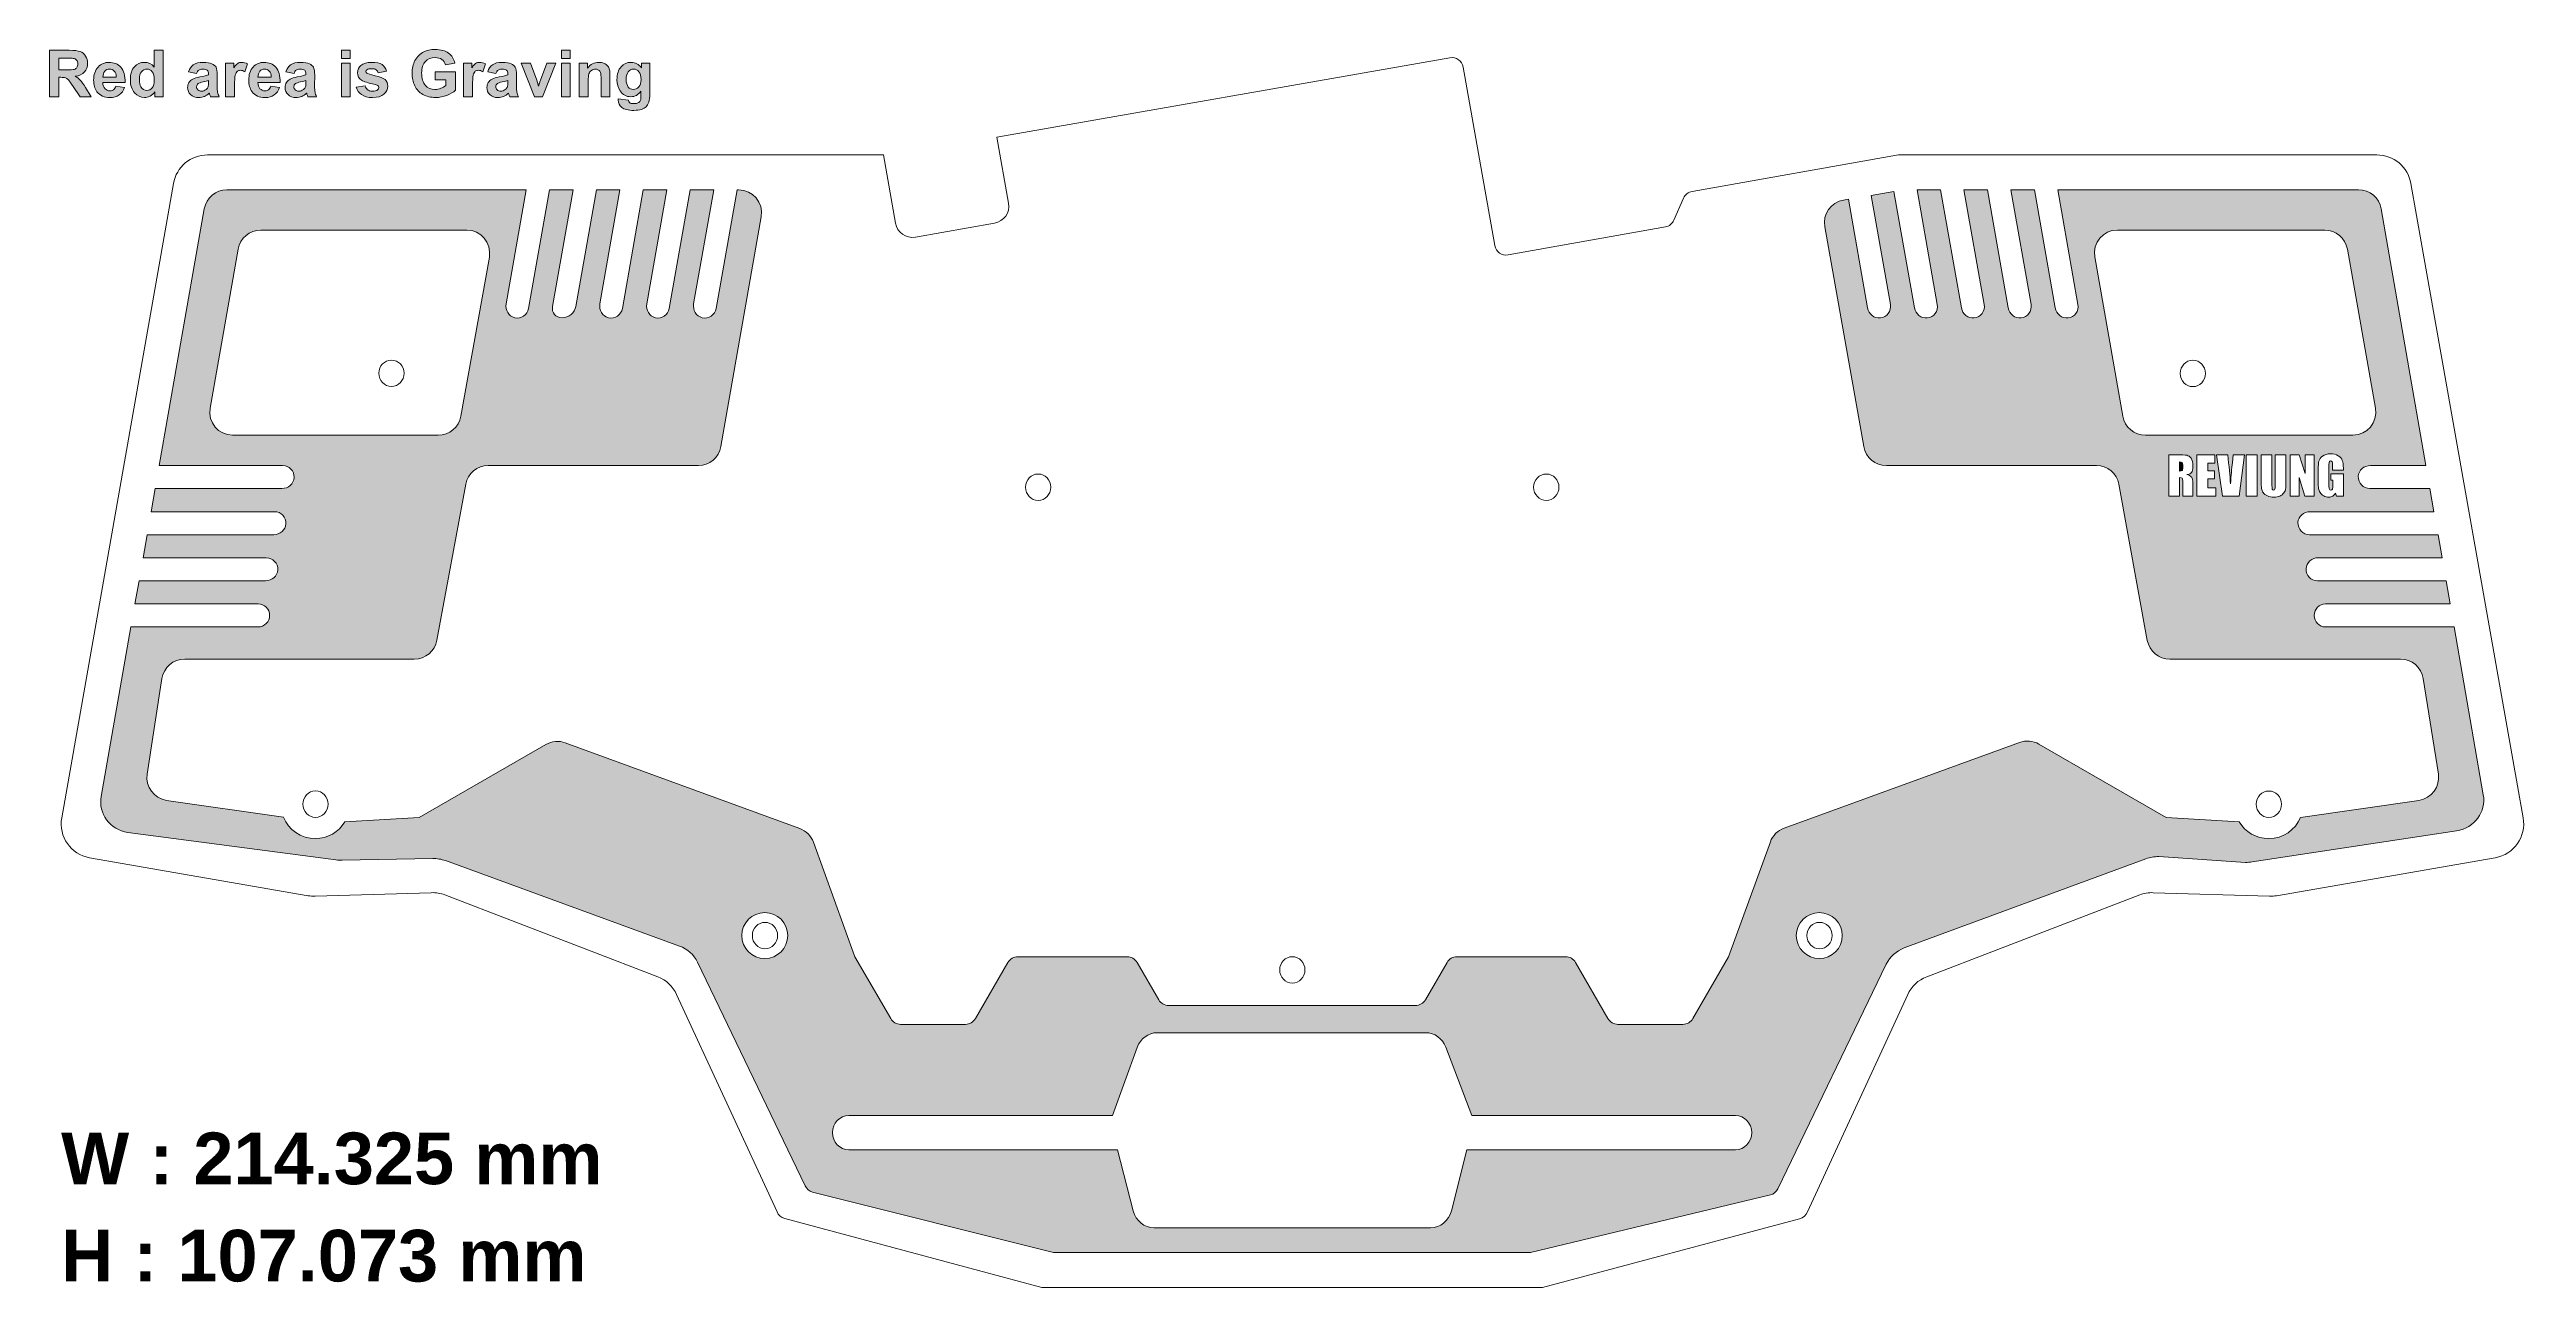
# Model space of a CAD drawing. Header units: millimetres. Extents: x 42 to 257, y -204 to -96.
import ezdxf

# ---------------------------------------------------------------- set-up
doc = ezdxf.new("R2010")
doc.units = ezdxf.units.MM
doc.header["$MEASUREMENT"] = 0
for name, color, linetype, lineweight in [('cut', 7, 'Continuous', 0), ('graving', 7, 'Continuous', 0), ('note', 7, 'Continuous', 0)]:
    doc.layers.add(name, color=color, linetype=linetype, lineweight=lineweight)

# ---------------------------------------------------------------- blocks, each defined once
blk = doc.blocks.new('Block_0')
at = {"layer": 'graving', "true_color": 0xf93103, "transparency": 33554687}
h = blk.add_hatch(color=20, dxfattribs=at)
h.dxf.hatch_style = 2
edge = h.paths.add_edge_path()
edge.add_spline(control_points=[(195.83, -174.87), (194.73, -174.87), (193.83, -173.98), (193.83, -172.87), (193.83, -171.77), (194.73, -170.87), (195.83, -170.87), (196.94, -170.87), (197.83, -171.77), (197.83, -172.87), (197.83, -173.98), (196.94, -174.87), (195.83, -174.87)], knot_values=[0, 0, 0, 0, 1, 1, 1, 2, 2, 2, 3, 3, 3, 4, 4, 4, 4], degree=3, periodic=0)
edge = h.paths.add_edge_path()
edge.add_spline(control_points=[(188.53, -191.53), (188.53, -191.53), (165.16, -191.53), (165.16, -191.53), (165.16, -191.53), (163.81, -196.83), (163.81, -196.83), (163.59, -197.7), (162.84, -198.31), (161.99, -198.31), (161.99, -198.31), (137.94, -198.31), (137.94, -198.31), (137.09, -198.31), (136.35, -197.71), (136.12, -196.84), (136.12, -196.84), (134.74, -191.53), (134.74, -191.53), (134.74, -191.53), (111.36, -191.53), (111.36, -191.53), (110.58, -191.53), (109.95, -190.85), (109.95, -190.03), (109.95, -189.2), (110.58, -188.53), (111.36, -188.53), (111.36, -188.53), (134.31, -188.53), (134.31, -188.53), (134.31, -188.53), (136.46, -182.61), (136.46, -182.61), (136.74, -181.84), (137.44, -181.33), (138.21, -181.33), (138.21, -181.33), (161.57, -181.33), (161.57, -181.33), (162.34, -181.33), (163.03, -181.83), (163.32, -182.58), (163.32, -182.58), (165.58, -188.53), (165.58, -188.53), (165.58, -188.53), (188.53, -188.53), (188.53, -188.53), (189.31, -188.53), (189.95, -189.2), (189.95, -190.03), (189.95, -190.85), (189.31, -191.53), (188.53, -191.53)], knot_values=[0, 0, 0, 0, 1, 1, 1, 2, 2, 2, 3, 3, 3, 4, 4, 4, 5, 5, 5, 6, 6, 6, 7, 7, 7, 8, 8, 8, 9, 9, 9, 10, 10, 10, 11, 11, 11, 12, 12, 12, 13, 13, 13, 14, 14, 14, 15, 15, 15, 16, 16, 16, 17, 17, 17, 18, 18, 18, 18], degree=3, periodic=0)
edge = h.paths.add_edge_path()
edge.add_spline(control_points=[(104.05, -174.87), (102.95, -174.87), (102.05, -173.98), (102.05, -172.87), (102.05, -171.77), (102.95, -170.87), (104.05, -170.87), (105.16, -170.87), (106.05, -171.77), (106.05, -172.87), (106.05, -173.98), (105.16, -174.87), (104.05, -174.87)], knot_values=[0, 0, 0, 0, 1, 1, 1, 2, 2, 2, 3, 3, 3, 4, 4, 4, 4], degree=3, periodic=0)
edge = h.paths.add_edge_path()
edge.add_spline(control_points=[(57.74, -129.31), (56.5, -129.31), (55.56, -128.19), (55.77, -126.96), (55.77, -126.96), (58.22, -113.1), (58.22, -113.1), (58.39, -112.14), (59.22, -111.45), (60.19, -111.45), (60.19, -111.45), (78.11, -111.45), (78.11, -111.45), (79.35, -111.45), (80.29, -112.57), (80.08, -113.8), (80.08, -113.8), (77.6, -127.66), (77.6, -127.66), (77.43, -128.62), (76.6, -129.31), (75.63, -129.31), (75.63, -129.31), (57.74, -129.31), (57.74, -129.31)], knot_values=[0, 0, 0, 0, 1, 1, 1, 2, 2, 2, 3, 3, 3, 4, 4, 4, 5, 5, 5, 6, 6, 6, 7, 7, 7, 8, 8, 8, 8], degree=3, periodic=0)
edge = h.paths.add_edge_path()
edge.add_spline(control_points=[(236.81, -131.01), (236.81, -131.01), (237.59, -131.01), (237.59, -131.01), (237.59, -131.01), (238.12, -132.64), (238.12, -132.64), (238.12, -132.64), (238.12, -131.01), (238.12, -131.01), (238.12, -131.01), (238.9, -131.01), (238.9, -131.01), (238.9, -131.01), (238.9, -134.62), (238.9, -134.62), (238.9, -134.62), (238.08, -134.62), (238.08, -134.62), (238.08, -134.62), (237.59, -132.98), (237.59, -132.98), (237.59, -132.98), (237.59, -134.62), (237.59, -134.62), (237.59, -134.62), (236.81, -134.62), (236.81, -134.62), (236.81, -134.62), (236.81, -131.01), (236.81, -131.01)], knot_values=[0, 0, 0, 0, 1, 1, 1, 2, 2, 2, 3, 3, 3, 4, 4, 4, 5, 5, 5, 6, 6, 6, 7, 7, 7, 8, 8, 8, 9, 9, 9, 10, 10, 10, 10], degree=3, periodic=0)
edge = h.paths.add_edge_path()
edge.add_spline(control_points=[(236.44, -133.42), (236.44, -133.7), (236.43, -133.89), (236.42, -134), (236.4, -134.11), (236.35, -134.22), (236.26, -134.34), (236.17, -134.46), (236.05, -134.55), (235.91, -134.61), (235.77, -134.67), (235.6, -134.7), (235.4, -134.7), (235.19, -134.7), (235, -134.66), (234.83, -134.59), (234.67, -134.52), (234.54, -134.43), (234.46, -134.31), (234.38, -134.2), (234.33, -134.08), (234.32, -133.95), (234.3, -133.82), (234.29, -133.55), (234.29, -133.15), (234.29, -133.15), (234.29, -131.01), (234.29, -131.01), (234.29, -131.01), (235.23, -131.01), (235.23, -131.01), (235.23, -131.01), (235.23, -133.72), (235.23, -133.72), (235.23, -133.88), (235.24, -133.98), (235.26, -134.02), (235.28, -134.06), (235.31, -134.09), (235.36, -134.09), (235.42, -134.09), (235.46, -134.06), (235.48, -134.01), (235.5, -133.97), (235.5, -133.85), (235.5, -133.67), (235.5, -133.67), (235.5, -131.01), (235.5, -131.01), (235.5, -131.01), (236.44, -131.01), (236.44, -131.01), (236.44, -131.01), (236.44, -133.42), (236.44, -133.42)], knot_values=[0, 0, 0, 0, 1, 1, 1, 2, 2, 2, 3, 3, 3, 4, 4, 4, 5, 5, 5, 6, 6, 6, 7, 7, 7, 8, 8, 8, 9, 9, 9, 10, 10, 10, 11, 11, 11, 12, 12, 12, 13, 13, 13, 14, 14, 14, 15, 15, 15, 16, 16, 16, 17, 17, 17, 18, 18, 18, 18], degree=3, periodic=0)
edge = h.paths.add_edge_path()
edge.add_spline(control_points=[(233.93, -134.62), (233.93, -134.62), (232.99, -134.62), (232.99, -134.62), (232.99, -134.62), (232.99, -131.01), (232.99, -131.01), (232.99, -131.01), (233.93, -131.01), (233.93, -131.01), (233.93, -131.01), (233.93, -134.62), (233.93, -134.62)], knot_values=[0, 0, 0, 0, 1, 1, 1, 2, 2, 2, 3, 3, 3, 4, 4, 4, 4], degree=3, periodic=0)
edge = h.paths.add_edge_path()
edge.add_spline(control_points=[(232.36, -134.62), (232.36, -134.62), (230.93, -134.62), (230.93, -134.62), (230.93, -134.62), (230.39, -131.01), (230.39, -131.01), (230.39, -131.01), (231.38, -131.01), (231.38, -131.01), (231.49, -132), (231.57, -132.85), (231.62, -133.54), (231.67, -132.84), (231.72, -132.22), (231.78, -131.68), (231.78, -131.68), (231.84, -131.01), (231.84, -131.01), (231.84, -131.01), (232.83, -131.01), (232.83, -131.01), (232.83, -131.01), (232.36, -134.62), (232.36, -134.62)], knot_values=[0, 0, 0, 0, 1, 1, 1, 2, 2, 2, 3, 3, 3, 4, 4, 4, 5, 5, 5, 6, 6, 6, 7, 7, 7, 8, 8, 8, 8], degree=3, periodic=0)
edge = h.paths.add_edge_path()
edge.add_spline(control_points=[(230.33, -134.62), (230.33, -134.62), (228.7, -134.62), (228.7, -134.62), (228.7, -134.62), (228.7, -131.01), (228.7, -131.01), (228.7, -131.01), (230.27, -131.01), (230.27, -131.01), (230.27, -131.01), (230.27, -131.73), (230.27, -131.73), (230.27, -131.73), (229.64, -131.73), (229.64, -131.73), (229.64, -131.73), (229.64, -132.42), (229.64, -132.42), (229.64, -132.42), (230.23, -132.42), (230.23, -132.42), (230.23, -132.42), (230.23, -133.1), (230.23, -133.1), (230.23, -133.1), (229.64, -133.1), (229.64, -133.1), (229.64, -133.1), (229.64, -133.9), (229.64, -133.9), (229.64, -133.9), (230.33, -133.9), (230.33, -133.9), (230.33, -133.9), (230.33, -134.62), (230.33, -134.62)], knot_values=[0, 0, 0, 0, 1, 1, 1, 2, 2, 2, 3, 3, 3, 4, 4, 4, 5, 5, 5, 6, 6, 6, 7, 7, 7, 8, 8, 8, 9, 9, 9, 10, 10, 10, 11, 11, 11, 12, 12, 12, 12], degree=3, periodic=0)
edge = h.paths.add_edge_path()
edge.add_spline(control_points=[(228.19, -132.92), (228.26, -133), (228.3, -133.07), (228.31, -133.13), (228.33, -133.2), (228.34, -133.38), (228.34, -133.67), (228.34, -133.67), (228.34, -134.62), (228.34, -134.62), (228.34, -134.62), (227.47, -134.62), (227.47, -134.62), (227.47, -134.62), (227.47, -133.42), (227.47, -133.42), (227.47, -133.23), (227.45, -133.11), (227.42, -133.06), (227.39, -133.02), (227.31, -132.99), (227.18, -132.99), (227.18, -132.99), (227.18, -134.62), (227.18, -134.62), (227.18, -134.62), (226.24, -134.62), (226.24, -134.62), (226.24, -134.62), (226.24, -131.01), (226.24, -131.01), (226.24, -131.01), (226.91, -131.01), (226.91, -131.01), (227.35, -131.01), (227.65, -131.03), (227.81, -131.06), (227.96, -131.09), (228.09, -131.18), (228.19, -131.32), (228.29, -131.46), (228.34, -131.69), (228.34, -132), (228.34, -132.28), (228.3, -132.47), (228.23, -132.56), (228.16, -132.66), (228.03, -132.72), (227.82, -132.74), (228.01, -132.78), (228.13, -132.84), (228.19, -132.92)], knot_values=[0, 0, 0, 0, 1, 1, 1, 2, 2, 2, 3, 3, 3, 4, 4, 4, 5, 5, 5, 6, 6, 6, 7, 7, 7, 8, 8, 8, 9, 9, 9, 10, 10, 10, 11, 11, 11, 12, 12, 12, 13, 13, 13, 14, 14, 14, 15, 15, 15, 16, 16, 16, 17, 17, 17, 17], degree=3, periodic=0)
edge = h.paths.add_edge_path()
edge.add_spline(control_points=[(224.22, -129.31), (223.25, -129.31), (222.42, -128.62), (222.25, -127.66), (222.25, -127.66), (219.81, -113.79), (219.81, -113.79), (219.59, -112.57), (220.54, -111.45), (221.78, -111.45), (221.78, -111.45), (239.82, -111.45), (239.82, -111.45), (240.79, -111.45), (241.62, -112.14), (241.79, -113.1), (241.79, -113.1), (244.24, -126.96), (244.24, -126.96), (244.45, -128.19), (243.51, -129.31), (242.27, -129.31), (242.27, -129.31), (224.22, -129.31), (224.22, -129.31)], knot_values=[0, 0, 0, 0, 1, 1, 1, 2, 2, 2, 3, 3, 3, 4, 4, 4, 5, 5, 5, 6, 6, 6, 7, 7, 7, 8, 8, 8, 8], degree=3, periodic=0)
edge = h.paths.add_edge_path()
edge.add_spline(control_points=[(241.44, -132.34), (241.44, -132.34), (240.5, -132.34), (240.5, -132.34), (240.5, -132.34), (240.5, -132.01), (240.5, -132.01), (240.5, -131.8), (240.49, -131.67), (240.47, -131.62), (240.45, -131.57), (240.41, -131.54), (240.34, -131.54), (240.29, -131.54), (240.25, -131.57), (240.23, -131.61), (240.2, -131.66), (240.19, -131.77), (240.19, -131.96), (240.19, -131.96), (240.19, -133.69), (240.19, -133.69), (240.19, -133.85), (240.2, -133.96), (240.23, -134.01), (240.25, -134.06), (240.29, -134.09), (240.35, -134.09), (240.42, -134.09), (240.47, -134.06), (240.49, -134), (240.51, -133.94), (240.53, -133.83), (240.53, -133.66), (240.53, -133.66), (240.53, -133.23), (240.53, -133.23), (240.53, -133.23), (240.34, -133.23), (240.34, -133.23), (240.34, -133.23), (240.34, -132.68), (240.34, -132.68), (240.34, -132.68), (241.44, -132.68), (241.44, -132.68), (241.44, -132.68), (241.44, -134.62), (241.44, -134.62), (241.44, -134.62), (240.85, -134.62), (240.85, -134.62), (240.85, -134.62), (240.76, -134.36), (240.76, -134.36), (240.7, -134.47), (240.62, -134.56), (240.52, -134.61), (240.42, -134.67), (240.31, -134.7), (240.17, -134.7), (240.01, -134.7), (239.87, -134.66), (239.73, -134.58), (239.59, -134.51), (239.49, -134.41), (239.42, -134.3), (239.34, -134.19), (239.3, -134.07), (239.28, -133.94), (239.26, -133.82), (239.25, -133.63), (239.25, -133.38), (239.25, -133.38), (239.25, -132.31), (239.25, -132.31), (239.25, -131.97), (239.27, -131.71), (239.31, -131.56), (239.35, -131.4), (239.45, -131.26), (239.63, -131.13), (239.81, -131), (240.04, -130.93), (240.31, -130.93), (240.59, -130.93), (240.82, -130.99), (241, -131.1), (241.18, -131.22), (241.3, -131.35), (241.35, -131.51), (241.41, -131.66), (241.44, -131.89), (241.44, -132.18), (241.44, -132.18), (241.44, -132.34), (241.44, -132.34)], knot_values=[0, 0, 0, 0, 1, 1, 1, 2, 2, 2, 3, 3, 3, 4, 4, 4, 5, 5, 5, 6, 6, 6, 7, 7, 7, 8, 8, 8, 9, 9, 9, 10, 10, 10, 11, 11, 11, 12, 12, 12, 13, 13, 13, 14, 14, 14, 15, 15, 15, 16, 16, 16, 17, 17, 17, 18, 18, 18, 19, 19, 19, 20, 20, 20, 21, 21, 21, 22, 22, 22, 23, 23, 23, 24, 24, 24, 25, 25, 25, 26, 26, 26, 27, 27, 27, 28, 28, 28, 29, 29, 29, 30, 30, 30, 31, 31, 31, 32, 32, 32, 32], degree=3, periodic=0)
edge = h.paths.add_edge_path()
edge.add_spline(control_points=[(253.62, -160.61), (253.62, -160.61), (251.08, -146), (251.08, -146), (251.08, -146), (239.9, -146), (239.9, -146), (239.35, -146), (238.9, -145.56), (238.9, -145), (238.9, -145), (238.9, -145), (238.9, -145), (238.9, -144.45), (239.35, -144), (239.9, -144), (239.9, -144), (250.73, -144), (250.73, -144), (250.73, -144), (250.38, -141.98), (250.38, -141.98), (250.38, -141.98), (239.19, -141.98), (239.19, -141.98), (238.62, -141.98), (238.17, -141.51), (238.2, -140.93), (238.22, -140.39), (238.71, -139.98), (239.25, -139.98), (239.25, -139.98), (250.03, -139.98), (250.03, -139.98), (250.03, -139.98), (249.68, -137.97), (249.68, -137.97), (249.68, -137.97), (238.49, -137.97), (238.49, -137.97), (237.92, -137.97), (237.46, -137.49), (237.49, -136.91), (237.52, -136.37), (238, -135.97), (238.54, -135.97), (238.54, -135.97), (249.33, -135.97), (249.33, -135.97), (249.33, -135.97), (248.98, -133.95), (248.98, -133.95), (248.98, -133.95), (243.74, -133.95), (243.74, -133.95), (243.17, -133.95), (242.71, -133.47), (242.74, -132.89), (242.77, -132.35), (243.25, -131.95), (243.79, -131.95), (243.79, -131.95), (248.63, -131.95), (248.63, -131.95), (248.63, -131.95), (244.73, -109.6), (244.73, -109.6), (244.57, -108.64), (243.74, -107.94), (242.76, -107.94), (242.76, -107.94), (216.58, -107.94), (216.58, -107.94), (216.58, -107.94), (218.34, -117.93), (218.34, -117.93), (218.44, -118.5), (218.05, -119.03), (217.48, -119.1), (216.94, -119.17), (216.46, -118.76), (216.36, -118.23), (216.36, -118.23), (214.55, -107.94), (214.55, -107.94), (214.55, -107.94), (212.5, -107.94), (212.5, -107.94), (212.5, -107.94), (214.26, -117.93), (214.26, -117.93), (214.36, -118.5), (213.97, -119.03), (213.4, -119.1), (212.86, -119.17), (212.37, -118.76), (212.28, -118.23), (212.28, -118.23), (210.47, -107.94), (210.47, -107.94), (210.47, -107.94), (208.42, -107.94), (208.42, -107.94), (208.42, -107.94), (210.18, -117.93), (210.18, -117.93), (210.28, -118.5), (209.89, -119.03), (209.31, -119.1), (208.78, -119.17), (208.29, -118.76), (208.2, -118.23), (208.2, -118.23), (206.39, -107.94), (206.39, -107.94), (206.39, -107.94), (204.34, -107.94), (204.34, -107.94), (204.34, -107.94), (206.1, -117.93), (206.1, -117.93), (206.2, -118.5), (205.81, -119.03), (205.23, -119.1), (204.69, -119.17), (204.21, -118.76), (204.12, -118.23), (204.12, -118.23), (202.33, -108.1), (202.33, -108.1), (202.33, -108.1), (200.34, -108.43), (200.34, -108.43), (200.34, -108.43), (202.02, -117.93), (202.02, -117.93), (202.11, -118.5), (201.72, -119.03), (201.15, -119.1), (200.61, -119.17), (200.13, -118.76), (200.04, -118.23), (200.04, -118.23), (198.37, -108.77), (198.37, -108.77), (198.37, -108.77), (197.94, -108.84), (197.94, -108.84), (196.85, -109.02), (196.11, -110.06), (196.3, -111.16), (196.3, -111.16), (199.7, -130.29), (199.7, -130.29), (199.87, -131.25), (200.7, -131.95), (201.67, -131.95), (201.67, -131.95), (219.95, -131.95), (219.95, -131.95), (220.91, -131.95), (221.74, -132.63), (221.91, -133.58), (221.91, -133.58), (224.38, -147.17), (224.38, -147.17), (224.56, -148.12), (225.38, -148.8), (226.34, -148.8), (229.53, -148.8), (241.86, -148.8), (246.42, -148.8), (247.41, -148.8), (248.24, -149.52), (248.4, -150.49), (248.4, -150.49), (249.71, -158.81), (249.71, -158.81), (249.88, -159.91), (249.13, -160.94), (248.02, -161.1), (248.02, -161.1), (237.71, -162.59), (237.71, -162.59), (237.26, -163.67), (236.19, -164.43), (234.95, -164.43), (233.85, -164.43), (232.9, -163.85), (232.38, -162.97), (232.38, -162.97), (226.03, -162.59), (226.03, -162.59), (226.03, -162.59), (214.95, -156.2), (214.95, -156.2), (214.43, -155.91), (213.82, -155.85), (213.26, -156.06), (213.26, -156.06), (192.76, -163.52), (192.76, -163.52), (192.21, -163.72), (191.77, -164.16), (191.57, -164.72), (191.57, -164.72), (187.94, -174.71), (187.94, -174.71), (187.94, -174.71), (184.83, -180.1), (184.83, -180.1), (184.65, -180.41), (184.32, -180.6), (183.96, -180.6), (183.96, -180.6), (178.31, -180.6), (178.31, -180.6), (177.95, -180.6), (177.62, -180.41), (177.44, -180.1), (177.44, -180.1), (174.62, -175.21), (174.62, -175.21), (174.44, -174.9), (174.11, -174.71), (173.75, -174.71), (173.75, -174.71), (164.29, -174.71), (164.29, -174.71), (163.94, -174.71), (163.61, -174.9), (163.43, -175.21), (163.43, -175.21), (161.55, -178.46), (161.55, -178.46), (161.37, -178.77), (161.04, -178.96), (160.68, -178.96), (160.68, -178.96), (139.21, -178.96), (139.21, -178.96), (138.85, -178.96), (138.52, -178.77), (138.34, -178.46), (138.34, -178.46), (136.46, -175.21), (136.46, -175.21), (136.28, -174.9), (135.95, -174.71), (135.6, -174.71), (135.6, -174.71), (126.08, -174.71), (126.08, -174.71), (125.72, -174.71), (125.39, -174.9), (125.22, -175.21), (125.22, -175.21), (122.39, -180.1), (122.39, -180.1), (122.21, -180.41), (121.88, -180.6), (121.52, -180.6), (121.52, -180.6), (115.87, -180.6), (115.87, -180.6), (115.52, -180.6), (115.19, -180.41), (115.01, -180.1), (115.01, -180.1), (111.89, -174.71), (111.89, -174.71), (111.89, -174.71), (108.28, -164.75), (108.28, -164.75), (108.08, -164.19), (107.64, -163.75), (107.09, -163.55), (107.09, -163.55), (86.69, -156.09), (86.69, -156.09), (86.14, -155.89), (85.52, -155.94), (85.01, -156.24), (85.01, -156.24), (73.98, -162.59), (73.98, -162.59), (73.98, -162.59), (67.5, -162.98), (67.5, -162.98), (66.98, -163.85), (66.03, -164.43), (64.94, -164.43), (63.68, -164.43), (62.61, -163.66), (62.16, -162.57), (62.16, -162.57), (51.99, -161.1), (51.99, -161.1), (50.89, -160.94), (50.13, -159.91), (50.3, -158.81), (50.3, -158.81), (51.59, -150.49), (51.59, -150.49), (51.74, -149.52), (52.58, -148.8), (53.57, -148.8), (53.57, -148.8), (73.55, -148.8), (73.55, -148.8), (74.52, -148.8), (75.35, -148.11), (75.52, -147.16), (75.52, -147.16), (78.03, -133.58), (78.03, -133.58), (78.2, -132.63), (79.03, -131.95), (79.99, -131.95), (79.99, -131.95), (98.27, -131.95), (98.27, -131.95), (99.24, -131.95), (100.07, -131.25), (100.24, -130.29), (100.24, -130.29), (103.74, -110.29), (103.74, -110.29), (103.96, -109.07), (103.01, -107.94), (101.77, -107.94), (101.77, -107.94), (101.65, -107.94), (101.65, -107.94), (101.65, -107.94), (99.82, -118.28), (99.82, -118.28), (99.72, -118.84), (99.17, -119.21), (98.61, -119.08), (98.08, -118.96), (97.77, -118.41), (97.86, -117.88), (97.86, -117.88), (99.61, -107.94), (99.61, -107.94), (99.61, -107.94), (97.56, -107.94), (97.56, -107.94), (97.56, -107.94), (95.74, -118.28), (95.74, -118.28), (95.64, -118.84), (95.09, -119.21), (94.53, -119.08), (94, -118.96), (93.69, -118.41), (93.78, -117.88), (93.78, -117.88), (95.53, -107.94), (95.53, -107.94), (95.53, -107.94), (93.48, -107.94), (93.48, -107.94), (93.48, -107.94), (91.66, -118.28), (91.66, -118.28), (91.56, -118.84), (91.01, -119.21), (90.45, -119.08), (89.92, -118.96), (89.61, -118.41), (89.7, -117.88), (89.7, -117.88), (91.45, -107.94), (91.45, -107.94), (91.45, -107.94), (89.4, -107.94), (89.4, -107.94), (89.4, -107.94), (87.61, -118.09), (87.61, -118.09), (87.52, -118.64), (86.98, -119.09), (86.42, -119.09), (86.42, -119.09), (86.42, -119.09), (86.42, -119.09), (85.86, -119.09), (85.48, -118.64), (85.58, -118.09), (85.58, -118.09), (87.37, -107.94), (87.37, -107.94), (87.37, -107.94), (85.32, -107.94), (85.32, -107.94), (85.32, -107.94), (83.5, -118.28), (83.5, -118.28), (83.4, -118.84), (82.85, -119.21), (82.29, -119.08), (81.76, -118.96), (81.44, -118.41), (81.54, -117.88), (81.54, -117.88), (83.29, -107.94), (83.29, -107.94), (83.29, -107.94), (57.24, -107.94), (57.24, -107.94), (56.27, -107.94), (55.44, -108.64), (55.27, -109.6), (55.27, -109.6), (51.35, -131.95), (51.35, -131.95), (51.35, -131.95), (62.09, -131.95), (62.09, -131.95), (62.66, -131.95), (63.12, -132.42), (63.09, -133), (63.06, -133.54), (62.57, -133.95), (62.03, -133.95), (62.03, -133.95), (51, -133.95), (51, -133.95), (51, -133.95), (50.65, -135.97), (50.65, -135.97), (50.65, -135.97), (61.38, -135.97), (61.38, -135.97), (61.95, -135.97), (62.41, -136.44), (62.38, -137.02), (62.35, -137.56), (61.86, -137.97), (61.32, -137.97), (61.32, -137.97), (50.3, -137.97), (50.3, -137.97), (50.3, -137.97), (49.94, -139.98), (49.94, -139.98), (49.94, -139.98), (60.67, -139.98), (60.67, -139.98), (61.24, -139.98), (61.7, -140.46), (61.67, -141.04), (61.64, -141.58), (61.15, -141.98), (60.61, -141.98), (60.61, -141.98), (49.59, -141.98), (49.59, -141.98), (49.59, -141.98), (49.24, -144), (49.24, -144), (49.24, -144), (59.96, -144), (59.96, -144), (60.51, -144), (60.96, -144.45), (60.96, -145), (60.96, -145.56), (60.51, -146), (59.96, -146), (59.96, -146), (48.89, -146), (48.89, -146), (48.89, -146), (46.3, -160.76), (46.3, -160.76), (46.03, -162.24), (47.06, -163.65), (48.62, -163.91), (48.62, -163.91), (66.71, -166.28), (66.71, -166.28), (66.9, -166.31), (67.09, -166.32), (67.28, -166.32), (67.28, -166.32), (75.15, -166.17), (75.15, -166.17), (75.53, -166.16), (75.9, -166.22), (76.26, -166.35), (76.26, -166.35), (96.63, -173.79), (96.63, -173.79), (97.32, -174.04), (97.89, -174.54), (98.2, -175.19), (98.2, -175.19), (107.57, -194.66), (107.57, -194.66), (107.68, -194.93), (107.92, -195.13), (108.21, -195.21), (108.21, -195.21), (129.17, -200.47), (129.17, -200.47), (129.17, -200.47), (170.7, -200.47), (170.7, -200.47), (170.7, -200.47), (191.58, -195.45), (191.58, -195.45), (191.87, -195.38), (192.11, -195.18), (192.22, -194.91), (192.22, -194.91), (201.66, -175.35), (201.66, -175.35), (201.97, -174.71), (202.53, -174.21), (203.23, -173.95), (203.23, -173.95), (224.26, -166.18), (224.26, -166.18), (224.61, -166.05), (224.99, -165.99), (225.37, -166), (225.37, -166), (232.92, -166.5), (232.92, -166.5), (233.12, -166.51), (233.31, -166.49), (233.5, -166.46), (233.5, -166.46), (251.3, -163.76), (251.3, -163.76), (252.86, -163.5), (253.9, -162.09), (253.62, -160.61)], knot_values=[0, 0, 0, 0, 1, 1, 1, 2, 2, 2, 3, 3, 3, 4, 4, 4, 5, 5, 5, 6, 6, 6, 7, 7, 7, 8, 8, 8, 9, 9, 9, 10, 10, 10, 11, 11, 11, 12, 12, 12, 13, 13, 13, 14, 14, 14, 15, 15, 15, 16, 16, 16, 17, 17, 17, 18, 18, 18, 19, 19, 19, 20, 20, 20, 21, 21, 21, 22, 22, 22, 23, 23, 23, 24, 24, 24, 25, 25, 25, 26, 26, 26, 27, 27, 27, 28, 28, 28, 29, 29, 29, 30, 30, 30, 31, 31, 31, 32, 32, 32, 33, 33, 33, 34, 34, 34, 35, 35, 35, 36, 36, 36, 37, 37, 37, 38, 38, 38, 39, 39, 39, 40, 40, 40, 41, 41, 41, 42, 42, 42, 43, 43, 43, 44, 44, 44, 45, 45, 45, 46, 46, 46, 47, 47, 47, 48, 48, 48, 49, 49, 49, 50, 50, 50, 51, 51, 51, 52, 52, 52, 53, 53, 53, 54, 54, 54, 55, 55, 55, 56, 56, 56, 57, 57, 57, 58, 58, 58, 59, 59, 59, 60, 60, 60, 61, 61, 61, 62, 62, 62, 63, 63, 63, 64, 64, 64, 65, 65, 65, 66, 66, 66, 67, 67, 67, 68, 68, 68, 69, 69, 69, 70, 70, 70, 71, 71, 71, 72, 72, 72, 73, 73, 73, 74, 74, 74, 75, 75, 75, 76, 76, 76, 77, 77, 77, 78, 78, 78, 79, 79, 79, 80, 80, 80, 81, 81, 81, 82, 82, 82, 83, 83, 83, 84, 84, 84, 85, 85, 85, 86, 86, 86, 87, 87, 87, 88, 88, 88, 89, 89, 89, 90, 90, 90, 91, 91, 91, 92, 92, 92, 93, 93, 93, 94, 94, 94, 95, 95, 95, 96, 96, 96, 97, 97, 97, 98, 98, 98, 99, 99, 99, 100, 100, 100, 101, 101, 101, 102, 102, 102, 103, 103, 103, 104, 104, 104, 105, 105, 105, 106, 106, 106, 107, 107, 107, 108, 108, 108, 109, 109, 109, 110, 110, 110, 111, 111, 111, 112, 112, 112, 113, 113, 113, 114, 114, 114, 115, 115, 115, 116, 116, 116, 117, 117, 117, 118, 118, 118, 119, 119, 119, 120, 120, 120, 121, 121, 121, 122, 122, 122, 123, 123, 123, 124, 124, 124, 125, 125, 125, 126, 126, 126, 127, 127, 127, 128, 128, 128, 129, 129, 129, 130, 130, 130, 131, 131, 131, 132, 132, 132, 133, 133, 133, 134, 134, 134, 135, 135, 135, 136, 136, 136, 137, 137, 137, 138, 138, 138, 139, 139, 139, 140, 140, 140, 141, 141, 141, 142, 142, 142, 143, 143, 143, 144, 144, 144, 145, 145, 145, 146, 146, 146, 147, 147, 147, 148, 148, 148, 149, 149, 149, 150, 150, 150, 151, 151, 151, 152, 152, 152, 153, 153, 153, 154, 154, 154, 155, 155, 155, 156, 156, 156, 157, 157, 157, 158, 158, 158, 159, 159, 159, 160, 160, 160, 161, 161, 161, 162, 162, 162, 163, 163, 163, 164, 164, 164, 165, 165, 165, 166, 166, 166, 167, 167, 167, 168, 168, 168, 169, 169, 169, 170, 170, 170, 171, 171, 171, 172, 172, 172, 173, 173, 173, 174, 174, 174, 175, 175, 175, 176, 176, 176, 177, 177, 177, 178, 178, 178, 179, 179, 179, 180, 180, 180, 180], degree=3, periodic=0)
h = blk.add_hatch(color=20, dxfattribs=at)
h.dxf.hatch_style = 2
edge = h.paths.add_edge_path()
edge.add_spline(control_points=[(227.18, -131.63), (227.18, -131.63), (227.18, -132.43), (227.18, -132.43), (227.29, -132.43), (227.36, -132.42), (227.4, -132.39), (227.44, -132.36), (227.47, -132.26), (227.47, -132.1), (227.47, -132.1), (227.47, -131.91), (227.47, -131.91), (227.47, -131.79), (227.44, -131.72), (227.4, -131.68), (227.36, -131.65), (227.29, -131.63), (227.18, -131.63)], knot_values=[0, 0, 0, 0, 1, 1, 1, 2, 2, 2, 3, 3, 3, 4, 4, 4, 5, 5, 5, 6, 6, 6, 6], degree=3, periodic=0)
at = {"layer": 'graving'}
for points, knots in [([(253.62, -160.61), (253.62, -160.61), (251.08, -146), (251.08, -146), (251.08, -146), (239.9, -146), (239.9, -146), (239.35, -146), (238.9, -145.56), (238.9, -145), (238.9, -145), (238.9, -145), (238.9, -145), (238.9, -144.45), (239.35, -144), (239.9, -144), (239.9, -144), (250.73, -144), (250.73, -144), (250.73, -144), (250.38, -141.98), (250.38, -141.98), (250.38, -141.98), (239.19, -141.98), (239.19, -141.98), (238.62, -141.98), (238.17, -141.51), (238.2, -140.93), (238.22, -140.39), (238.71, -139.98), (239.25, -139.98), (239.25, -139.98), (250.03, -139.98), (250.03, -139.98), (250.03, -139.98), (249.68, -137.97), (249.68, -137.97), (249.68, -137.97), (238.49, -137.97), (238.49, -137.97), (237.92, -137.97), (237.46, -137.49), (237.49, -136.91), (237.52, -136.37), (238, -135.97), (238.54, -135.97), (238.54, -135.97), (249.33, -135.97), (249.33, -135.97), (249.33, -135.97), (248.98, -133.95), (248.98, -133.95), (248.98, -133.95), (243.74, -133.95), (243.74, -133.95), (243.17, -133.95), (242.71, -133.47), (242.74, -132.89), (242.77, -132.35), (243.25, -131.95), (243.79, -131.95), (243.79, -131.95), (248.63, -131.95), (248.63, -131.95), (248.63, -131.95), (244.73, -109.6), (244.73, -109.6), (244.57, -108.64), (243.74, -107.94), (242.76, -107.94), (242.76, -107.94), (216.58, -107.94), (216.58, -107.94), (216.58, -107.94), (218.34, -117.93), (218.34, -117.93), (218.44, -118.5), (218.05, -119.03), (217.48, -119.1), (216.94, -119.17), (216.46, -118.76), (216.36, -118.23), (216.36, -118.23), (214.55, -107.94), (214.55, -107.94), (214.55, -107.94), (212.5, -107.94), (212.5, -107.94), (212.5, -107.94), (214.26, -117.93), (214.26, -117.93), (214.36, -118.5), (213.97, -119.03), (213.4, -119.1), (212.86, -119.17), (212.37, -118.76), (212.28, -118.23), (212.28, -118.23), (210.47, -107.94), (210.47, -107.94), (210.47, -107.94), (208.42, -107.94), (208.42, -107.94), (208.42, -107.94), (210.18, -117.93), (210.18, -117.93), (210.28, -118.5), (209.89, -119.03), (209.31, -119.1), (208.78, -119.17), (208.29, -118.76), (208.2, -118.23), (208.2, -118.23), (206.39, -107.94), (206.39, -107.94), (206.39, -107.94), (204.34, -107.94), (204.34, -107.94), (204.34, -107.94), (206.1, -117.93), (206.1, -117.93), (206.2, -118.5), (205.81, -119.03), (205.23, -119.1), (204.69, -119.17), (204.21, -118.76), (204.12, -118.23), (204.12, -118.23), (202.33, -108.1), (202.33, -108.1), (202.33, -108.1), (200.34, -108.43), (200.34, -108.43), (200.34, -108.43), (202.02, -117.93), (202.02, -117.93), (202.11, -118.5), (201.72, -119.03), (201.15, -119.1), (200.61, -119.17), (200.13, -118.76), (200.04, -118.23), (200.04, -118.23), (198.37, -108.77), (198.37, -108.77), (198.37, -108.77), (197.94, -108.84), (197.94, -108.84), (196.85, -109.02), (196.11, -110.06), (196.3, -111.16), (196.3, -111.16), (199.7, -130.29), (199.7, -130.29), (199.87, -131.25), (200.7, -131.95), (201.67, -131.95), (201.67, -131.95), (219.95, -131.95), (219.95, -131.95), (220.91, -131.95), (221.74, -132.63), (221.91, -133.58), (221.91, -133.58), (224.38, -147.17), (224.38, -147.17), (224.56, -148.12), (225.38, -148.8), (226.34, -148.8), (229.53, -148.8), (241.86, -148.8), (246.42, -148.8), (247.41, -148.8), (248.24, -149.52), (248.4, -150.49), (248.4, -150.49), (249.71, -158.81), (249.71, -158.81), (249.88, -159.91), (249.13, -160.94), (248.02, -161.1), (248.02, -161.1), (237.71, -162.59), (237.71, -162.59), (237.26, -163.67), (236.19, -164.43), (234.95, -164.43), (233.85, -164.43), (232.9, -163.85), (232.38, -162.97), (232.38, -162.97), (226.03, -162.59), (226.03, -162.59), (226.03, -162.59), (214.95, -156.2), (214.95, -156.2), (214.43, -155.91), (213.82, -155.85), (213.26, -156.06), (213.26, -156.06), (192.76, -163.52), (192.76, -163.52), (192.21, -163.72), (191.77, -164.16), (191.57, -164.72), (191.57, -164.72), (187.94, -174.71), (187.94, -174.71), (187.94, -174.71), (184.83, -180.1), (184.83, -180.1), (184.65, -180.41), (184.32, -180.6), (183.96, -180.6), (183.96, -180.6), (178.31, -180.6), (178.31, -180.6), (177.95, -180.6), (177.62, -180.41), (177.44, -180.1), (177.44, -180.1), (174.62, -175.21), (174.62, -175.21), (174.44, -174.9), (174.11, -174.71), (173.75, -174.71), (173.75, -174.71), (164.29, -174.71), (164.29, -174.71), (163.94, -174.71), (163.61, -174.9), (163.43, -175.21), (163.43, -175.21), (161.55, -178.46), (161.55, -178.46), (161.37, -178.77), (161.04, -178.96), (160.68, -178.96), (160.68, -178.96), (139.21, -178.96), (139.21, -178.96), (138.85, -178.96), (138.52, -178.77), (138.34, -178.46), (138.34, -178.46), (136.46, -175.21), (136.46, -175.21), (136.28, -174.9), (135.95, -174.71), (135.6, -174.71), (135.6, -174.71), (126.08, -174.71), (126.08, -174.71), (125.72, -174.71), (125.39, -174.9), (125.22, -175.21), (125.22, -175.21), (122.39, -180.1), (122.39, -180.1), (122.21, -180.41), (121.88, -180.6), (121.52, -180.6), (121.52, -180.6), (115.87, -180.6), (115.87, -180.6), (115.52, -180.6), (115.19, -180.41), (115.01, -180.1), (115.01, -180.1), (111.89, -174.71), (111.89, -174.71), (111.89, -174.71), (108.28, -164.75), (108.28, -164.75), (108.08, -164.19), (107.64, -163.75), (107.09, -163.55), (107.09, -163.55), (86.69, -156.09), (86.69, -156.09), (86.14, -155.89), (85.52, -155.94), (85.01, -156.24), (85.01, -156.24), (73.98, -162.59), (73.98, -162.59), (73.98, -162.59), (67.5, -162.98), (67.5, -162.98), (66.98, -163.85), (66.03, -164.43), (64.94, -164.43), (63.68, -164.43), (62.61, -163.66), (62.16, -162.57), (62.16, -162.57), (51.99, -161.1), (51.99, -161.1), (50.89, -160.94), (50.13, -159.91), (50.3, -158.81), (50.3, -158.81), (51.59, -150.49), (51.59, -150.49), (51.74, -149.52), (52.58, -148.8), (53.57, -148.8), (53.57, -148.8), (73.55, -148.8), (73.55, -148.8), (74.52, -148.8), (75.35, -148.11), (75.52, -147.16), (75.52, -147.16), (78.03, -133.58), (78.03, -133.58), (78.2, -132.63), (79.03, -131.95), (79.99, -131.95), (79.99, -131.95), (98.27, -131.95), (98.27, -131.95), (99.24, -131.95), (100.07, -131.25), (100.24, -130.29), (100.24, -130.29), (103.74, -110.29), (103.74, -110.29), (103.96, -109.07), (103.01, -107.94), (101.77, -107.94), (101.77, -107.94), (101.65, -107.94), (101.65, -107.94), (101.65, -107.94), (99.82, -118.28), (99.82, -118.28), (99.72, -118.84), (99.17, -119.21), (98.61, -119.08), (98.08, -118.96), (97.77, -118.41), (97.86, -117.88), (97.86, -117.88), (99.61, -107.94), (99.61, -107.94), (99.61, -107.94), (97.56, -107.94), (97.56, -107.94), (97.56, -107.94), (95.74, -118.28), (95.74, -118.28), (95.64, -118.84), (95.09, -119.21), (94.53, -119.08), (94, -118.96), (93.69, -118.41), (93.78, -117.88), (93.78, -117.88), (95.53, -107.94), (95.53, -107.94), (95.53, -107.94), (93.48, -107.94), (93.48, -107.94), (93.48, -107.94), (91.66, -118.28), (91.66, -118.28), (91.56, -118.84), (91.01, -119.21), (90.45, -119.08), (89.92, -118.96), (89.61, -118.41), (89.7, -117.88), (89.7, -117.88), (91.45, -107.94), (91.45, -107.94), (91.45, -107.94), (89.4, -107.94), (89.4, -107.94), (89.4, -107.94), (87.61, -118.09), (87.61, -118.09), (87.52, -118.64), (86.98, -119.09), (86.42, -119.09), (86.42, -119.09), (86.42, -119.09), (86.42, -119.09), (85.86, -119.09), (85.48, -118.64), (85.58, -118.09), (85.58, -118.09), (87.37, -107.94), (87.37, -107.94), (87.37, -107.94), (85.32, -107.94), (85.32, -107.94), (85.32, -107.94), (83.5, -118.28), (83.5, -118.28), (83.4, -118.84), (82.85, -119.21), (82.29, -119.08), (81.76, -118.96), (81.44, -118.41), (81.54, -117.88), (81.54, -117.88), (83.29, -107.94), (83.29, -107.94), (83.29, -107.94), (57.24, -107.94), (57.24, -107.94), (56.27, -107.94), (55.44, -108.64), (55.27, -109.6), (55.27, -109.6), (51.35, -131.95), (51.35, -131.95), (51.35, -131.95), (62.09, -131.95), (62.09, -131.95), (62.66, -131.95), (63.12, -132.42), (63.09, -133), (63.06, -133.54), (62.57, -133.95), (62.03, -133.95), (62.03, -133.95), (51, -133.95), (51, -133.95), (51, -133.95), (50.65, -135.97), (50.65, -135.97), (50.65, -135.97), (61.38, -135.97), (61.38, -135.97), (61.95, -135.97), (62.41, -136.44), (62.38, -137.02), (62.35, -137.56), (61.86, -137.97), (61.32, -137.97), (61.32, -137.97), (50.3, -137.97), (50.3, -137.97), (50.3, -137.97), (49.94, -139.98), (49.94, -139.98), (49.94, -139.98), (60.67, -139.98), (60.67, -139.98), (61.24, -139.98), (61.7, -140.46), (61.67, -141.04), (61.64, -141.58), (61.15, -141.98), (60.61, -141.98), (60.61, -141.98), (49.59, -141.98), (49.59, -141.98), (49.59, -141.98), (49.24, -144), (49.24, -144), (49.24, -144), (59.96, -144), (59.96, -144), (60.51, -144), (60.96, -144.45), (60.96, -145), (60.96, -145.56), (60.51, -146), (59.96, -146), (59.96, -146), (48.89, -146), (48.89, -146), (48.89, -146), (46.3, -160.76), (46.3, -160.76), (46.03, -162.24), (47.06, -163.65), (48.62, -163.91), (48.62, -163.91), (66.71, -166.28), (66.71, -166.28), (66.9, -166.31), (67.09, -166.32), (67.28, -166.32), (67.28, -166.32), (75.15, -166.17), (75.15, -166.17), (75.53, -166.16), (75.9, -166.22), (76.26, -166.35), (76.26, -166.35), (96.63, -173.79), (96.63, -173.79), (97.32, -174.04), (97.89, -174.54), (98.2, -175.19), (98.2, -175.19), (107.57, -194.66), (107.57, -194.66), (107.68, -194.93), (107.92, -195.13), (108.21, -195.21), (108.21, -195.21), (129.17, -200.47), (129.17, -200.47), (129.17, -200.47), (170.7, -200.47), (170.7, -200.47), (170.7, -200.47), (191.58, -195.45), (191.58, -195.45), (191.87, -195.38), (192.11, -195.18), (192.22, -194.91), (192.22, -194.91), (201.66, -175.35), (201.66, -175.35), (201.97, -174.71), (202.53, -174.21), (203.23, -173.95), (203.23, -173.95), (224.26, -166.18), (224.26, -166.18), (224.61, -166.05), (224.99, -165.99), (225.37, -166), (225.37, -166), (232.92, -166.5), (232.92, -166.5), (233.12, -166.51), (233.31, -166.49), (233.5, -166.46), (233.5, -166.46), (251.3, -163.76), (251.3, -163.76), (252.86, -163.5), (253.9, -162.09), (253.62, -160.61)], [0, 0, 0, 0, 1, 1, 1, 2, 2, 2, 3, 3, 3, 4, 4, 4, 5, 5, 5, 6, 6, 6, 7, 7, 7, 8, 8, 8, 9, 9, 9, 10, 10, 10, 11, 11, 11, 12, 12, 12, 13, 13, 13, 14, 14, 14, 15, 15, 15, 16, 16, 16, 17, 17, 17, 18, 18, 18, 19, 19, 19, 20, 20, 20, 21, 21, 21, 22, 22, 22, 23, 23, 23, 24, 24, 24, 25, 25, 25, 26, 26, 26, 27, 27, 27, 28, 28, 28, 29, 29, 29, 30, 30, 30, 31, 31, 31, 32, 32, 32, 33, 33, 33, 34, 34, 34, 35, 35, 35, 36, 36, 36, 37, 37, 37, 38, 38, 38, 39, 39, 39, 40, 40, 40, 41, 41, 41, 42, 42, 42, 43, 43, 43, 44, 44, 44, 45, 45, 45, 46, 46, 46, 47, 47, 47, 48, 48, 48, 49, 49, 49, 50, 50, 50, 51, 51, 51, 52, 52, 52, 53, 53, 53, 54, 54, 54, 55, 55, 55, 56, 56, 56, 57, 57, 57, 58, 58, 58, 59, 59, 59, 60, 60, 60, 61, 61, 61, 62, 62, 62, 63, 63, 63, 64, 64, 64, 65, 65, 65, 66, 66, 66, 67, 67, 67, 68, 68, 68, 69, 69, 69, 70, 70, 70, 71, 71, 71, 72, 72, 72, 73, 73, 73, 74, 74, 74, 75, 75, 75, 76, 76, 76, 77, 77, 77, 78, 78, 78, 79, 79, 79, 80, 80, 80, 81, 81, 81, 82, 82, 82, 83, 83, 83, 84, 84, 84, 85, 85, 85, 86, 86, 86, 87, 87, 87, 88, 88, 88, 89, 89, 89, 90, 90, 90, 91, 91, 91, 92, 92, 92, 93, 93, 93, 94, 94, 94, 95, 95, 95, 96, 96, 96, 97, 97, 97, 98, 98, 98, 99, 99, 99, 100, 100, 100, 101, 101, 101, 102, 102, 102, 103, 103, 103, 104, 104, 104, 105, 105, 105, 106, 106, 106, 107, 107, 107, 108, 108, 108, 109, 109, 109, 110, 110, 110, 111, 111, 111, 112, 112, 112, 113, 113, 113, 114, 114, 114, 115, 115, 115, 116, 116, 116, 117, 117, 117, 118, 118, 118, 119, 119, 119, 120, 120, 120, 121, 121, 121, 122, 122, 122, 123, 123, 123, 124, 124, 124, 125, 125, 125, 126, 126, 126, 127, 127, 127, 128, 128, 128, 129, 129, 129, 130, 130, 130, 131, 131, 131, 132, 132, 132, 133, 133, 133, 134, 134, 134, 135, 135, 135, 136, 136, 136, 137, 137, 137, 138, 138, 138, 139, 139, 139, 140, 140, 140, 141, 141, 141, 142, 142, 142, 143, 143, 143, 144, 144, 144, 145, 145, 145, 146, 146, 146, 147, 147, 147, 148, 148, 148, 149, 149, 149, 150, 150, 150, 151, 151, 151, 152, 152, 152, 153, 153, 153, 154, 154, 154, 155, 155, 155, 156, 156, 156, 157, 157, 157, 158, 158, 158, 159, 159, 159, 160, 160, 160, 161, 161, 161, 162, 162, 162, 163, 163, 163, 164, 164, 164, 165, 165, 165, 166, 166, 166, 167, 167, 167, 168, 168, 168, 169, 169, 169, 170, 170, 170, 171, 171, 171, 172, 172, 172, 173, 173, 173, 174, 174, 174, 175, 175, 175, 176, 176, 176, 177, 177, 177, 178, 178, 178, 179, 179, 179, 180, 180, 180, 180]), ([(57.74, -129.31), (56.5, -129.31), (55.56, -128.19), (55.77, -126.96), (55.77, -126.96), (58.22, -113.1), (58.22, -113.1), (58.39, -112.14), (59.22, -111.45), (60.19, -111.45), (60.19, -111.45), (78.11, -111.45), (78.11, -111.45), (79.35, -111.45), (80.29, -112.57), (80.08, -113.8), (80.08, -113.8), (77.6, -127.66), (77.6, -127.66), (77.43, -128.62), (76.6, -129.31), (75.63, -129.31), (75.63, -129.31), (57.74, -129.31), (57.74, -129.31)], [0, 0, 0, 0, 1, 1, 1, 2, 2, 2, 3, 3, 3, 4, 4, 4, 5, 5, 5, 6, 6, 6, 7, 7, 7, 8, 8, 8, 8]), ([(224.22, -129.31), (223.25, -129.31), (222.42, -128.62), (222.25, -127.66), (222.25, -127.66), (219.81, -113.79), (219.81, -113.79), (219.59, -112.57), (220.54, -111.45), (221.78, -111.45), (221.78, -111.45), (239.82, -111.45), (239.82, -111.45), (240.79, -111.45), (241.62, -112.14), (241.79, -113.1), (241.79, -113.1), (244.24, -126.96), (244.24, -126.96), (244.45, -128.19), (243.51, -129.31), (242.27, -129.31), (242.27, -129.31), (224.22, -129.31), (224.22, -129.31)], [0, 0, 0, 0, 1, 1, 1, 2, 2, 2, 3, 3, 3, 4, 4, 4, 5, 5, 5, 6, 6, 6, 7, 7, 7, 8, 8, 8, 8]), ([(228.19, -132.92), (228.26, -133), (228.3, -133.07), (228.31, -133.13), (228.33, -133.2), (228.34, -133.38), (228.34, -133.67), (228.34, -133.67), (228.34, -134.62), (228.34, -134.62), (228.34, -134.62), (227.47, -134.62), (227.47, -134.62), (227.47, -134.62), (227.47, -133.42), (227.47, -133.42), (227.47, -133.23), (227.45, -133.11), (227.42, -133.06), (227.39, -133.02), (227.31, -132.99), (227.18, -132.99), (227.18, -132.99), (227.18, -134.62), (227.18, -134.62), (227.18, -134.62), (226.24, -134.62), (226.24, -134.62), (226.24, -134.62), (226.24, -131.01), (226.24, -131.01), (226.24, -131.01), (226.91, -131.01), (226.91, -131.01), (227.35, -131.01), (227.65, -131.03), (227.81, -131.06), (227.96, -131.09), (228.09, -131.18), (228.19, -131.32), (228.29, -131.46), (228.34, -131.69), (228.34, -132), (228.34, -132.28), (228.3, -132.47), (228.23, -132.56), (228.16, -132.66), (228.03, -132.72), (227.82, -132.74), (228.01, -132.78), (228.13, -132.84), (228.19, -132.92)], [0, 0, 0, 0, 1, 1, 1, 2, 2, 2, 3, 3, 3, 4, 4, 4, 5, 5, 5, 6, 6, 6, 7, 7, 7, 8, 8, 8, 9, 9, 9, 10, 10, 10, 11, 11, 11, 12, 12, 12, 13, 13, 13, 14, 14, 14, 15, 15, 15, 16, 16, 16, 17, 17, 17, 17]), ([(230.33, -134.62), (230.33, -134.62), (228.7, -134.62), (228.7, -134.62), (228.7, -134.62), (228.7, -131.01), (228.7, -131.01), (228.7, -131.01), (230.27, -131.01), (230.27, -131.01), (230.27, -131.01), (230.27, -131.73), (230.27, -131.73), (230.27, -131.73), (229.64, -131.73), (229.64, -131.73), (229.64, -131.73), (229.64, -132.42), (229.64, -132.42), (229.64, -132.42), (230.23, -132.42), (230.23, -132.42), (230.23, -132.42), (230.23, -133.1), (230.23, -133.1), (230.23, -133.1), (229.64, -133.1), (229.64, -133.1), (229.64, -133.1), (229.64, -133.9), (229.64, -133.9), (229.64, -133.9), (230.33, -133.9), (230.33, -133.9), (230.33, -133.9), (230.33, -134.62), (230.33, -134.62)], [0, 0, 0, 0, 1, 1, 1, 2, 2, 2, 3, 3, 3, 4, 4, 4, 5, 5, 5, 6, 6, 6, 7, 7, 7, 8, 8, 8, 9, 9, 9, 10, 10, 10, 11, 11, 11, 12, 12, 12, 12]), ([(232.36, -134.62), (232.36, -134.62), (230.93, -134.62), (230.93, -134.62), (230.93, -134.62), (230.39, -131.01), (230.39, -131.01), (230.39, -131.01), (231.38, -131.01), (231.38, -131.01), (231.49, -132), (231.57, -132.85), (231.62, -133.54), (231.67, -132.84), (231.72, -132.22), (231.78, -131.68), (231.78, -131.68), (231.84, -131.01), (231.84, -131.01), (231.84, -131.01), (232.83, -131.01), (232.83, -131.01), (232.83, -131.01), (232.36, -134.62), (232.36, -134.62)], [0, 0, 0, 0, 1, 1, 1, 2, 2, 2, 3, 3, 3, 4, 4, 4, 5, 5, 5, 6, 6, 6, 7, 7, 7, 8, 8, 8, 8]), ([(233.93, -134.62), (233.93, -134.62), (232.99, -134.62), (232.99, -134.62), (232.99, -134.62), (232.99, -131.01), (232.99, -131.01), (232.99, -131.01), (233.93, -131.01), (233.93, -131.01), (233.93, -131.01), (233.93, -134.62), (233.93, -134.62)], [0, 0, 0, 0, 1, 1, 1, 2, 2, 2, 3, 3, 3, 4, 4, 4, 4]), ([(236.44, -133.42), (236.44, -133.7), (236.43, -133.89), (236.42, -134), (236.4, -134.11), (236.35, -134.22), (236.26, -134.34), (236.17, -134.46), (236.05, -134.55), (235.91, -134.61), (235.77, -134.67), (235.6, -134.7), (235.4, -134.7), (235.19, -134.7), (235, -134.66), (234.83, -134.59), (234.67, -134.52), (234.54, -134.43), (234.46, -134.31), (234.38, -134.2), (234.33, -134.08), (234.32, -133.95), (234.3, -133.82), (234.29, -133.55), (234.29, -133.15), (234.29, -133.15), (234.29, -131.01), (234.29, -131.01), (234.29, -131.01), (235.23, -131.01), (235.23, -131.01), (235.23, -131.01), (235.23, -133.72), (235.23, -133.72), (235.23, -133.88), (235.24, -133.98), (235.26, -134.02), (235.28, -134.06), (235.31, -134.09), (235.36, -134.09), (235.42, -134.09), (235.46, -134.06), (235.48, -134.01), (235.5, -133.97), (235.5, -133.85), (235.5, -133.67), (235.5, -133.67), (235.5, -131.01), (235.5, -131.01), (235.5, -131.01), (236.44, -131.01), (236.44, -131.01), (236.44, -131.01), (236.44, -133.42), (236.44, -133.42)], [0, 0, 0, 0, 1, 1, 1, 2, 2, 2, 3, 3, 3, 4, 4, 4, 5, 5, 5, 6, 6, 6, 7, 7, 7, 8, 8, 8, 9, 9, 9, 10, 10, 10, 11, 11, 11, 12, 12, 12, 13, 13, 13, 14, 14, 14, 15, 15, 15, 16, 16, 16, 17, 17, 17, 18, 18, 18, 18]), ([(236.81, -131.01), (236.81, -131.01), (237.59, -131.01), (237.59, -131.01), (237.59, -131.01), (238.12, -132.64), (238.12, -132.64), (238.12, -132.64), (238.12, -131.01), (238.12, -131.01), (238.12, -131.01), (238.9, -131.01), (238.9, -131.01), (238.9, -131.01), (238.9, -134.62), (238.9, -134.62), (238.9, -134.62), (238.08, -134.62), (238.08, -134.62), (238.08, -134.62), (237.59, -132.98), (237.59, -132.98), (237.59, -132.98), (237.59, -134.62), (237.59, -134.62), (237.59, -134.62), (236.81, -134.62), (236.81, -134.62), (236.81, -134.62), (236.81, -131.01), (236.81, -131.01)], [0, 0, 0, 0, 1, 1, 1, 2, 2, 2, 3, 3, 3, 4, 4, 4, 5, 5, 5, 6, 6, 6, 7, 7, 7, 8, 8, 8, 9, 9, 9, 10, 10, 10, 10]), ([(241.44, -132.34), (241.44, -132.34), (240.5, -132.34), (240.5, -132.34), (240.5, -132.34), (240.5, -132.01), (240.5, -132.01), (240.5, -131.8), (240.49, -131.67), (240.47, -131.62), (240.45, -131.57), (240.41, -131.54), (240.34, -131.54), (240.29, -131.54), (240.25, -131.57), (240.23, -131.61), (240.2, -131.66), (240.19, -131.77), (240.19, -131.96), (240.19, -131.96), (240.19, -133.69), (240.19, -133.69), (240.19, -133.85), (240.2, -133.96), (240.23, -134.01), (240.25, -134.06), (240.29, -134.09), (240.35, -134.09), (240.42, -134.09), (240.47, -134.06), (240.49, -134), (240.51, -133.94), (240.53, -133.83), (240.53, -133.66), (240.53, -133.66), (240.53, -133.23), (240.53, -133.23), (240.53, -133.23), (240.34, -133.23), (240.34, -133.23), (240.34, -133.23), (240.34, -132.68), (240.34, -132.68), (240.34, -132.68), (241.44, -132.68), (241.44, -132.68), (241.44, -132.68), (241.44, -134.62), (241.44, -134.62), (241.44, -134.62), (240.85, -134.62), (240.85, -134.62), (240.85, -134.62), (240.76, -134.36), (240.76, -134.36), (240.7, -134.47), (240.62, -134.56), (240.52, -134.61), (240.42, -134.67), (240.31, -134.7), (240.17, -134.7), (240.01, -134.7), (239.87, -134.66), (239.73, -134.58), (239.59, -134.51), (239.49, -134.41), (239.42, -134.3), (239.34, -134.19), (239.3, -134.07), (239.28, -133.94), (239.26, -133.82), (239.25, -133.63), (239.25, -133.38), (239.25, -133.38), (239.25, -132.31), (239.25, -132.31), (239.25, -131.97), (239.27, -131.71), (239.31, -131.56), (239.35, -131.4), (239.45, -131.26), (239.63, -131.13), (239.81, -131), (240.04, -130.93), (240.31, -130.93), (240.59, -130.93), (240.82, -130.99), (241, -131.1), (241.18, -131.22), (241.3, -131.35), (241.35, -131.51), (241.41, -131.66), (241.44, -131.89), (241.44, -132.18), (241.44, -132.18), (241.44, -132.34), (241.44, -132.34)], [0, 0, 0, 0, 1, 1, 1, 2, 2, 2, 3, 3, 3, 4, 4, 4, 5, 5, 5, 6, 6, 6, 7, 7, 7, 8, 8, 8, 9, 9, 9, 10, 10, 10, 11, 11, 11, 12, 12, 12, 13, 13, 13, 14, 14, 14, 15, 15, 15, 16, 16, 16, 17, 17, 17, 18, 18, 18, 19, 19, 19, 20, 20, 20, 21, 21, 21, 22, 22, 22, 23, 23, 23, 24, 24, 24, 25, 25, 25, 26, 26, 26, 27, 27, 27, 28, 28, 28, 29, 29, 29, 30, 30, 30, 31, 31, 31, 32, 32, 32, 32]), ([(227.18, -131.63), (227.18, -131.63), (227.18, -132.43), (227.18, -132.43), (227.29, -132.43), (227.36, -132.42), (227.4, -132.39), (227.44, -132.36), (227.47, -132.26), (227.47, -132.1), (227.47, -132.1), (227.47, -131.91), (227.47, -131.91), (227.47, -131.79), (227.44, -131.72), (227.4, -131.68), (227.36, -131.65), (227.29, -131.63), (227.18, -131.63)], [0, 0, 0, 0, 1, 1, 1, 2, 2, 2, 3, 3, 3, 4, 4, 4, 5, 5, 5, 6, 6, 6, 6]), ([(104.05, -174.87), (102.95, -174.87), (102.05, -173.98), (102.05, -172.87), (102.05, -171.77), (102.95, -170.87), (104.05, -170.87), (105.16, -170.87), (106.05, -171.77), (106.05, -172.87), (106.05, -173.98), (105.16, -174.87), (104.05, -174.87)], [0, 0, 0, 0, 1, 1, 1, 2, 2, 2, 3, 3, 3, 4, 4, 4, 4]), ([(195.83, -174.87), (194.73, -174.87), (193.83, -173.98), (193.83, -172.87), (193.83, -171.77), (194.73, -170.87), (195.83, -170.87), (196.94, -170.87), (197.83, -171.77), (197.83, -172.87), (197.83, -173.98), (196.94, -174.87), (195.83, -174.87)], [0, 0, 0, 0, 1, 1, 1, 2, 2, 2, 3, 3, 3, 4, 4, 4, 4]), ([(188.53, -191.53), (188.53, -191.53), (165.16, -191.53), (165.16, -191.53), (165.16, -191.53), (163.81, -196.83), (163.81, -196.83), (163.59, -197.7), (162.84, -198.31), (161.99, -198.31), (161.99, -198.31), (137.94, -198.31), (137.94, -198.31), (137.09, -198.31), (136.35, -197.71), (136.12, -196.84), (136.12, -196.84), (134.74, -191.53), (134.74, -191.53), (134.74, -191.53), (111.36, -191.53), (111.36, -191.53), (110.58, -191.53), (109.95, -190.85), (109.95, -190.03), (109.95, -189.2), (110.58, -188.53), (111.36, -188.53), (111.36, -188.53), (134.31, -188.53), (134.31, -188.53), (134.31, -188.53), (136.46, -182.61), (136.46, -182.61), (136.74, -181.84), (137.44, -181.33), (138.21, -181.33), (138.21, -181.33), (161.57, -181.33), (161.57, -181.33), (162.34, -181.33), (163.03, -181.83), (163.32, -182.58), (163.32, -182.58), (165.58, -188.53), (165.58, -188.53), (165.58, -188.53), (188.53, -188.53), (188.53, -188.53), (189.31, -188.53), (189.95, -189.2), (189.95, -190.03), (189.95, -190.85), (189.31, -191.53), (188.53, -191.53)], [0, 0, 0, 0, 1, 1, 1, 2, 2, 2, 3, 3, 3, 4, 4, 4, 5, 5, 5, 6, 6, 6, 7, 7, 7, 8, 8, 8, 9, 9, 9, 10, 10, 10, 11, 11, 11, 12, 12, 12, 13, 13, 13, 14, 14, 14, 15, 15, 15, 16, 16, 16, 17, 17, 17, 18, 18, 18, 18])]:
    blk.add_open_spline(points, degree=3, knots=knots, dxfattribs=at)
blk = doc.blocks.new('Block_1')
at = {"layer": 'note', "true_color": 0xff0000, "transparency": 33554687}
h = blk.add_hatch(color=1, dxfattribs=at)
h.dxf.hatch_style = 2
edge = h.paths.add_edge_path()
edge.add_spline(control_points=[(42.62, -97.51), (42.62, -97.51), (43.22, -97.51), (43.22, -97.51), (43.61, -97.51), (43.86, -97.49), (43.96, -97.46), (44.05, -97.43), (44.13, -97.37), (44.18, -97.29), (44.24, -97.21), (44.27, -97.11), (44.27, -96.99), (44.27, -96.85), (44.23, -96.74), (44.16, -96.66), (44.09, -96.57), (43.98, -96.52), (43.85, -96.5), (43.78, -96.49), (43.59, -96.48), (43.26, -96.48), (43.26, -96.48), (42.62, -96.48), (42.62, -96.48), (42.62, -96.48), (42.62, -97.51), (42.62, -97.51)], knot_values=[0, 0, 0, 0, 1, 1, 1, 2, 2, 2, 3, 3, 3, 4, 4, 4, 5, 5, 5, 6, 6, 6, 7, 7, 7, 8, 8, 8, 9, 9, 9, 9], degree=3, periodic=0)
edge = h.paths.add_edge_path()
edge.add_spline(control_points=[(41.8, -99.84), (41.8, -99.84), (41.8, -95.8), (41.8, -95.8), (41.8, -95.8), (43.52, -95.8), (43.52, -95.8), (43.95, -95.8), (44.27, -95.84), (44.46, -95.91), (44.66, -95.98), (44.81, -96.11), (44.93, -96.3), (45.05, -96.48), (45.11, -96.69), (45.11, -96.93), (45.11, -97.24), (45.02, -97.49), (44.84, -97.68), (44.66, -97.88), (44.4, -98.01), (44.04, -98.06), (44.22, -98.16), (44.36, -98.27), (44.48, -98.4), (44.59, -98.52), (44.75, -98.74), (44.94, -99.05), (44.94, -99.05), (45.44, -99.84), (45.44, -99.84), (45.44, -99.84), (44.46, -99.84), (44.46, -99.84), (44.46, -99.84), (43.87, -98.96), (43.87, -98.96), (43.66, -98.65), (43.52, -98.45), (43.44, -98.37), (43.36, -98.29), (43.28, -98.23), (43.19, -98.2), (43.11, -98.17), (42.97, -98.15), (42.78, -98.15), (42.78, -98.15), (42.62, -98.15), (42.62, -98.15), (42.62, -98.15), (42.62, -99.84), (42.62, -99.84), (42.62, -99.84), (41.8, -99.84), (41.8, -99.84)], knot_values=[0, 0, 0, 0, 1, 1, 1, 2, 2, 2, 3, 3, 3, 4, 4, 4, 5, 5, 5, 6, 6, 6, 7, 7, 7, 8, 8, 8, 9, 9, 9, 10, 10, 10, 11, 11, 11, 12, 12, 12, 13, 13, 13, 14, 14, 14, 15, 15, 15, 16, 16, 16, 17, 17, 17, 18, 18, 18, 18], degree=3, periodic=0)
h = blk.add_hatch(color=1, dxfattribs=at)
h.dxf.hatch_style = 2
edge = h.paths.add_edge_path()
edge.add_spline(control_points=[(47.61, -98.13), (47.6, -97.9), (47.55, -97.73), (47.44, -97.62), (47.33, -97.5), (47.19, -97.44), (47.03, -97.44), (46.86, -97.44), (46.73, -97.5), (46.62, -97.62), (46.5, -97.75), (46.45, -97.92), (46.45, -98.13), (46.45, -98.13), (47.61, -98.13), (47.61, -98.13)], knot_values=[0, 0, 0, 0, 1, 1, 1, 2, 2, 2, 3, 3, 3, 4, 4, 4, 5, 5, 5, 5], degree=3, periodic=0)
edge = h.paths.add_edge_path()
edge.add_spline(control_points=[(47.57, -98.91), (47.57, -98.91), (48.34, -99.04), (48.34, -99.04), (48.24, -99.32), (48.08, -99.54), (47.87, -99.68), (47.65, -99.83), (47.39, -99.91), (47.06, -99.91), (46.56, -99.91), (46.18, -99.74), (45.93, -99.41), (45.74, -99.14), (45.64, -98.81), (45.64, -98.4), (45.64, -97.91), (45.77, -97.53), (46.03, -97.26), (46.28, -96.98), (46.6, -96.85), (46.99, -96.85), (47.42, -96.85), (47.77, -96.99), (48.02, -97.28), (48.27, -97.57), (48.39, -98.01), (48.38, -98.6), (48.38, -98.6), (46.44, -98.6), (46.44, -98.6), (46.44, -98.83), (46.51, -99.01), (46.63, -99.14), (46.75, -99.26), (46.89, -99.33), (47.07, -99.33), (47.19, -99.33), (47.3, -99.29), (47.38, -99.23), (47.46, -99.16), (47.52, -99.06), (47.57, -98.91)], knot_values=[0, 0, 0, 0, 1, 1, 1, 2, 2, 2, 3, 3, 3, 4, 4, 4, 5, 5, 5, 6, 6, 6, 7, 7, 7, 8, 8, 8, 9, 9, 9, 10, 10, 10, 11, 11, 11, 12, 12, 12, 13, 13, 13, 14, 14, 14, 14], degree=3, periodic=0)
h = blk.add_hatch(color=1, dxfattribs=at)
h.dxf.hatch_style = 2
edge = h.paths.add_edge_path()
edge.add_spline(control_points=[(49.63, -98.31), (49.63, -98.63), (49.67, -98.85), (49.76, -98.99), (49.88, -99.19), (50.06, -99.29), (50.28, -99.29), (50.46, -99.29), (50.61, -99.22), (50.74, -99.07), (50.86, -98.92), (50.92, -98.69), (50.92, -98.39), (50.92, -98.05), (50.86, -97.81), (50.74, -97.66), (50.62, -97.51), (50.46, -97.44), (50.28, -97.44), (50.09, -97.44), (49.94, -97.51), (49.81, -97.66), (49.69, -97.81), (49.63, -98.02), (49.63, -98.31)], knot_values=[0, 0, 0, 0, 1, 1, 1, 2, 2, 2, 3, 3, 3, 4, 4, 4, 5, 5, 5, 6, 6, 6, 7, 7, 7, 8, 8, 8, 8], degree=3, periodic=0)
edge = h.paths.add_edge_path()
edge.add_spline(control_points=[(51.69, -99.84), (51.69, -99.84), (50.98, -99.84), (50.98, -99.84), (50.98, -99.84), (50.98, -99.41), (50.98, -99.41), (50.86, -99.58), (50.71, -99.7), (50.55, -99.78), (50.39, -99.87), (50.23, -99.91), (50.06, -99.91), (49.72, -99.91), (49.44, -99.77), (49.2, -99.5), (48.96, -99.23), (48.84, -98.85), (48.84, -98.37), (48.84, -97.87), (48.95, -97.49), (49.19, -97.23), (49.42, -96.98), (49.71, -96.85), (50.07, -96.85), (50.4, -96.85), (50.68, -96.98), (50.92, -97.26), (50.92, -97.26), (50.92, -95.8), (50.92, -95.8), (50.92, -95.8), (51.69, -95.8), (51.69, -95.8), (51.69, -95.8), (51.69, -99.84), (51.69, -99.84)], knot_values=[0, 0, 0, 0, 1, 1, 1, 2, 2, 2, 3, 3, 3, 4, 4, 4, 5, 5, 5, 6, 6, 6, 7, 7, 7, 8, 8, 8, 9, 9, 9, 10, 10, 10, 11, 11, 11, 12, 12, 12, 12], degree=3, periodic=0)
h = blk.add_hatch(color=1, dxfattribs=at)
h.dxf.hatch_style = 2
edge = h.paths.add_edge_path()
edge.add_spline(control_points=[(55.64, -98.43), (55.54, -98.47), (55.38, -98.51), (55.17, -98.55), (54.95, -98.6), (54.81, -98.64), (54.75, -98.69), (54.65, -98.76), (54.6, -98.85), (54.6, -98.96), (54.6, -99.07), (54.64, -99.16), (54.72, -99.24), (54.8, -99.32), (54.9, -99.36), (55.03, -99.36), (55.17, -99.36), (55.3, -99.32), (55.43, -99.22), (55.52, -99.15), (55.58, -99.07), (55.61, -98.97), (55.63, -98.9), (55.64, -98.77), (55.64, -98.59), (55.64, -98.59), (55.64, -98.43), (55.64, -98.43)], knot_values=[0, 0, 0, 0, 1, 1, 1, 2, 2, 2, 3, 3, 3, 4, 4, 4, 5, 5, 5, 6, 6, 6, 7, 7, 7, 8, 8, 8, 9, 9, 9, 9], degree=3, periodic=0)
edge = h.paths.add_edge_path()
edge.add_spline(control_points=[(54.6, -97.81), (54.6, -97.81), (53.9, -97.68), (53.9, -97.68), (53.98, -97.4), (54.12, -97.19), (54.31, -97.05), (54.5, -96.92), (54.79, -96.85), (55.17, -96.85), (55.52, -96.85), (55.77, -96.89), (55.94, -96.97), (56.11, -97.05), (56.23, -97.16), (56.3, -97.28), (56.37, -97.41), (56.4, -97.64), (56.4, -97.97), (56.4, -97.97), (56.39, -98.88), (56.39, -98.88), (56.39, -99.14), (56.41, -99.33), (56.43, -99.45), (56.46, -99.57), (56.5, -99.7), (56.57, -99.84), (56.57, -99.84), (55.8, -99.84), (55.8, -99.84), (55.78, -99.79), (55.76, -99.71), (55.73, -99.61), (55.72, -99.57), (55.71, -99.54), (55.7, -99.52), (55.57, -99.65), (55.43, -99.75), (55.28, -99.81), (55.13, -99.87), (54.97, -99.91), (54.8, -99.91), (54.49, -99.91), (54.26, -99.83), (54.08, -99.66), (53.91, -99.5), (53.82, -99.29), (53.82, -99.04), (53.82, -98.88), (53.86, -98.73), (53.94, -98.6), (54.02, -98.47), (54.13, -98.37), (54.27, -98.3), (54.42, -98.23), (54.62, -98.17), (54.89, -98.12), (55.25, -98.05), (55.5, -97.99), (55.64, -97.93), (55.64, -97.93), (55.64, -97.85), (55.64, -97.85), (55.64, -97.7), (55.6, -97.6), (55.53, -97.54), (55.46, -97.47), (55.32, -97.44), (55.11, -97.44), (54.98, -97.44), (54.87, -97.47), (54.79, -97.52), (54.72, -97.58), (54.65, -97.67), (54.6, -97.81)], knot_values=[0, 0, 0, 0, 1, 1, 1, 2, 2, 2, 3, 3, 3, 4, 4, 4, 5, 5, 5, 6, 6, 6, 7, 7, 7, 8, 8, 8, 9, 9, 9, 10, 10, 10, 11, 11, 11, 12, 12, 12, 13, 13, 13, 14, 14, 14, 15, 15, 15, 16, 16, 16, 17, 17, 17, 18, 18, 18, 19, 19, 19, 20, 20, 20, 21, 21, 21, 22, 22, 22, 23, 23, 23, 24, 24, 24, 25, 25, 25, 25], degree=3, periodic=0)
h = blk.add_hatch(color=1, dxfattribs=at)
h.dxf.hatch_style = 2
edge = h.paths.add_edge_path()
edge.add_spline(control_points=[(57.91, -99.84), (57.91, -99.84), (57.13, -99.84), (57.13, -99.84), (57.13, -99.84), (57.13, -96.91), (57.13, -96.91), (57.13, -96.91), (57.85, -96.91), (57.85, -96.91), (57.85, -96.91), (57.85, -97.33), (57.85, -97.33), (57.97, -97.13), (58.09, -97), (58.18, -96.94), (58.28, -96.88), (58.39, -96.85), (58.52, -96.85), (58.69, -96.85), (58.86, -96.9), (59.03, -96.99), (59.03, -96.99), (58.79, -97.67), (58.79, -97.67), (58.66, -97.58), (58.54, -97.54), (58.42, -97.54), (58.32, -97.54), (58.22, -97.57), (58.15, -97.63), (58.07, -97.69), (58.01, -97.8), (57.97, -97.96), (57.93, -98.11), (57.91, -98.44), (57.91, -98.94), (57.91, -98.94), (57.91, -99.84), (57.91, -99.84)], knot_values=[0, 0, 0, 0, 1, 1, 1, 2, 2, 2, 3, 3, 3, 4, 4, 4, 5, 5, 5, 6, 6, 6, 7, 7, 7, 8, 8, 8, 9, 9, 9, 10, 10, 10, 11, 11, 11, 12, 12, 12, 13, 13, 13, 13], degree=3, periodic=0)
h = blk.add_hatch(color=1, dxfattribs=at)
h.dxf.hatch_style = 2
edge = h.paths.add_edge_path()
edge.add_spline(control_points=[(61.1, -98.13), (61.1, -97.9), (61.04, -97.73), (60.93, -97.62), (60.82, -97.5), (60.68, -97.44), (60.52, -97.44), (60.36, -97.44), (60.22, -97.5), (60.11, -97.62), (60, -97.75), (59.94, -97.92), (59.94, -98.13), (59.94, -98.13), (61.1, -98.13), (61.1, -98.13)], knot_values=[0, 0, 0, 0, 1, 1, 1, 2, 2, 2, 3, 3, 3, 4, 4, 4, 5, 5, 5, 5], degree=3, periodic=0)
edge = h.paths.add_edge_path()
edge.add_spline(control_points=[(61.06, -98.91), (61.06, -98.91), (61.83, -99.04), (61.83, -99.04), (61.73, -99.32), (61.57, -99.54), (61.36, -99.68), (61.14, -99.83), (60.88, -99.91), (60.56, -99.91), (60.05, -99.91), (59.67, -99.74), (59.43, -99.41), (59.23, -99.14), (59.14, -98.81), (59.14, -98.4), (59.14, -97.91), (59.26, -97.53), (59.52, -97.26), (59.77, -96.98), (60.09, -96.85), (60.48, -96.85), (60.91, -96.85), (61.26, -96.99), (61.51, -97.28), (61.76, -97.57), (61.88, -98.01), (61.87, -98.6), (61.87, -98.6), (59.93, -98.6), (59.93, -98.6), (59.94, -98.83), (60, -99.01), (60.12, -99.14), (60.24, -99.26), (60.39, -99.33), (60.56, -99.33), (60.68, -99.33), (60.79, -99.29), (60.87, -99.23), (60.95, -99.16), (61.01, -99.06), (61.06, -98.91)], knot_values=[0, 0, 0, 0, 1, 1, 1, 2, 2, 2, 3, 3, 3, 4, 4, 4, 5, 5, 5, 6, 6, 6, 7, 7, 7, 8, 8, 8, 9, 9, 9, 10, 10, 10, 11, 11, 11, 12, 12, 12, 13, 13, 13, 14, 14, 14, 14], degree=3, periodic=0)
h = blk.add_hatch(color=1, dxfattribs=at)
h.dxf.hatch_style = 2
edge = h.paths.add_edge_path()
edge.add_spline(control_points=[(64.12, -98.43), (64.02, -98.47), (63.86, -98.51), (63.64, -98.55), (63.43, -98.6), (63.29, -98.64), (63.22, -98.69), (63.12, -98.76), (63.07, -98.85), (63.07, -98.96), (63.07, -99.07), (63.11, -99.16), (63.19, -99.24), (63.27, -99.32), (63.38, -99.36), (63.5, -99.36), (63.64, -99.36), (63.77, -99.32), (63.9, -99.22), (63.99, -99.15), (64.06, -99.07), (64.09, -98.97), (64.11, -98.9), (64.12, -98.77), (64.12, -98.59), (64.12, -98.59), (64.12, -98.43), (64.12, -98.43)], knot_values=[0, 0, 0, 0, 1, 1, 1, 2, 2, 2, 3, 3, 3, 4, 4, 4, 5, 5, 5, 6, 6, 6, 7, 7, 7, 8, 8, 8, 9, 9, 9, 9], degree=3, periodic=0)
edge = h.paths.add_edge_path()
edge.add_spline(control_points=[(63.08, -97.81), (63.08, -97.81), (62.38, -97.68), (62.38, -97.68), (62.46, -97.4), (62.59, -97.19), (62.78, -97.05), (62.98, -96.92), (63.26, -96.85), (63.64, -96.85), (63.99, -96.85), (64.25, -96.89), (64.42, -96.97), (64.59, -97.05), (64.7, -97.16), (64.77, -97.28), (64.84, -97.41), (64.88, -97.64), (64.88, -97.97), (64.88, -97.97), (64.87, -98.88), (64.87, -98.88), (64.87, -99.14), (64.88, -99.33), (64.91, -99.45), (64.93, -99.57), (64.98, -99.7), (65.04, -99.84), (65.04, -99.84), (64.28, -99.84), (64.28, -99.84), (64.26, -99.79), (64.23, -99.71), (64.2, -99.61), (64.19, -99.57), (64.18, -99.54), (64.18, -99.52), (64.04, -99.65), (63.9, -99.75), (63.75, -99.81), (63.6, -99.87), (63.44, -99.91), (63.27, -99.91), (62.97, -99.91), (62.73, -99.83), (62.56, -99.66), (62.38, -99.5), (62.3, -99.29), (62.3, -99.04), (62.3, -98.88), (62.34, -98.73), (62.42, -98.6), (62.49, -98.47), (62.61, -98.37), (62.75, -98.3), (62.89, -98.23), (63.1, -98.17), (63.36, -98.12), (63.73, -98.05), (63.98, -97.99), (64.12, -97.93), (64.12, -97.93), (64.12, -97.85), (64.12, -97.85), (64.12, -97.7), (64.08, -97.6), (64.01, -97.54), (63.93, -97.47), (63.79, -97.44), (63.59, -97.44), (63.45, -97.44), (63.34, -97.47), (63.27, -97.52), (63.19, -97.58), (63.13, -97.67), (63.08, -97.81)], knot_values=[0, 0, 0, 0, 1, 1, 1, 2, 2, 2, 3, 3, 3, 4, 4, 4, 5, 5, 5, 6, 6, 6, 7, 7, 7, 8, 8, 8, 9, 9, 9, 10, 10, 10, 11, 11, 11, 12, 12, 12, 13, 13, 13, 14, 14, 14, 15, 15, 15, 16, 16, 16, 17, 17, 17, 18, 18, 18, 19, 19, 19, 20, 20, 20, 21, 21, 21, 22, 22, 22, 23, 23, 23, 24, 24, 24, 25, 25, 25, 25], degree=3, periodic=0)
h = blk.add_hatch(color=1, dxfattribs=at)
h.dxf.hatch_style = 2
edge = h.paths.add_edge_path()
edge.add_spline(control_points=[(67.21, -99.84), (67.21, -99.84), (67.21, -96.91), (67.21, -96.91), (67.21, -96.91), (67.98, -96.91), (67.98, -96.91), (67.98, -96.91), (67.98, -99.84), (67.98, -99.84), (67.98, -99.84), (67.21, -99.84), (67.21, -99.84)], knot_values=[0, 0, 0, 0, 1, 1, 1, 2, 2, 2, 3, 3, 3, 4, 4, 4, 4], degree=3, periodic=0)
edge = h.paths.add_edge_path()
edge.add_spline(control_points=[(67.21, -96.52), (67.21, -96.52), (67.21, -95.8), (67.21, -95.8), (67.21, -95.8), (67.98, -95.8), (67.98, -95.8), (67.98, -95.8), (67.98, -96.52), (67.98, -96.52), (67.98, -96.52), (67.21, -96.52), (67.21, -96.52)], knot_values=[0, 0, 0, 0, 1, 1, 1, 2, 2, 2, 3, 3, 3, 4, 4, 4, 4], degree=3, periodic=0)
h = blk.add_hatch(color=1, dxfattribs=at)
h.dxf.hatch_style = 2
edge = h.paths.add_edge_path()
edge.add_spline(control_points=[(68.5, -99.01), (68.5, -99.01), (69.28, -98.89), (69.28, -98.89), (69.31, -99.04), (69.38, -99.15), (69.48, -99.23), (69.58, -99.31), (69.72, -99.35), (69.91, -99.35), (70.11, -99.35), (70.26, -99.31), (70.36, -99.24), (70.43, -99.19), (70.46, -99.12), (70.46, -99.03), (70.46, -98.97), (70.44, -98.92), (70.41, -98.88), (70.37, -98.85), (70.28, -98.81), (70.15, -98.78), (69.52, -98.64), (69.13, -98.52), (68.96, -98.4), (68.73, -98.25), (68.61, -98.03), (68.61, -97.75), (68.61, -97.49), (68.71, -97.28), (68.91, -97.11), (69.11, -96.93), (69.42, -96.85), (69.84, -96.85), (70.24, -96.85), (70.54, -96.91), (70.74, -97.04), (70.93, -97.17), (71.07, -97.37), (71.14, -97.62), (71.14, -97.62), (70.41, -97.76), (70.41, -97.76), (70.38, -97.64), (70.32, -97.56), (70.23, -97.5), (70.14, -97.43), (70.02, -97.4), (69.86, -97.4), (69.65, -97.4), (69.51, -97.43), (69.42, -97.49), (69.36, -97.53), (69.33, -97.58), (69.33, -97.65), (69.33, -97.7), (69.36, -97.75), (69.41, -97.79), (69.48, -97.84), (69.72, -97.91), (70.13, -98.01), (70.54, -98.1), (70.83, -98.21), (71, -98.35), (71.16, -98.49), (71.24, -98.68), (71.24, -98.93), (71.24, -99.19), (71.13, -99.42), (70.9, -99.62), (70.68, -99.81), (70.35, -99.91), (69.91, -99.91), (69.51, -99.91), (69.19, -99.83), (68.96, -99.66), (68.73, -99.5), (68.58, -99.28), (68.5, -99.01)], knot_values=[0, 0, 0, 0, 1, 1, 1, 2, 2, 2, 3, 3, 3, 4, 4, 4, 5, 5, 5, 6, 6, 6, 7, 7, 7, 8, 8, 8, 9, 9, 9, 10, 10, 10, 11, 11, 11, 12, 12, 12, 13, 13, 13, 14, 14, 14, 15, 15, 15, 16, 16, 16, 17, 17, 17, 18, 18, 18, 19, 19, 19, 20, 20, 20, 21, 21, 21, 22, 22, 22, 23, 23, 23, 24, 24, 24, 25, 25, 25, 26, 26, 26, 26], degree=3, periodic=0)
h = blk.add_hatch(color=1, dxfattribs=at)
h.dxf.hatch_style = 2
edge = h.paths.add_edge_path()
edge.add_spline(control_points=[(75.37, -98.36), (75.37, -98.36), (75.37, -97.67), (75.37, -97.67), (75.37, -97.67), (77.13, -97.67), (77.13, -97.67), (77.13, -97.67), (77.13, -99.28), (77.13, -99.28), (76.96, -99.45), (76.71, -99.59), (76.38, -99.72), (76.06, -99.85), (75.73, -99.91), (75.4, -99.91), (74.98, -99.91), (74.61, -99.82), (74.29, -99.64), (73.98, -99.47), (73.74, -99.21), (73.59, -98.88), (73.43, -98.55), (73.35, -98.19), (73.35, -97.81), (73.35, -97.39), (73.44, -97.01), (73.61, -96.68), (73.79, -96.36), (74.05, -96.11), (74.39, -95.93), (74.65, -95.8), (74.97, -95.73), (75.36, -95.73), (75.86, -95.73), (76.25, -95.84), (76.53, -96.05), (76.81, -96.26), (76.99, -96.55), (77.08, -96.92), (77.08, -96.92), (76.26, -97.07), (76.26, -97.07), (76.21, -96.87), (76.1, -96.72), (75.94, -96.6), (75.79, -96.49), (75.59, -96.43), (75.36, -96.43), (75, -96.43), (74.72, -96.54), (74.51, -96.77), (74.29, -96.99), (74.19, -97.33), (74.19, -97.77), (74.19, -98.25), (74.3, -98.61), (74.51, -98.85), (74.72, -99.09), (75, -99.21), (75.35, -99.21), (75.52, -99.21), (75.69, -99.18), (75.86, -99.11), (76.03, -99.04), (76.18, -98.96), (76.3, -98.87), (76.3, -98.87), (76.3, -98.36), (76.3, -98.36), (76.3, -98.36), (75.37, -98.36), (75.37, -98.36)], knot_values=[0, 0, 0, 0, 1, 1, 1, 2, 2, 2, 3, 3, 3, 4, 4, 4, 5, 5, 5, 6, 6, 6, 7, 7, 7, 8, 8, 8, 9, 9, 9, 10, 10, 10, 11, 11, 11, 12, 12, 12, 13, 13, 13, 14, 14, 14, 15, 15, 15, 16, 16, 16, 17, 17, 17, 18, 18, 18, 19, 19, 19, 20, 20, 20, 21, 21, 21, 22, 22, 22, 23, 23, 23, 24, 24, 24, 24], degree=3, periodic=0)
h = blk.add_hatch(color=1, dxfattribs=at)
h.dxf.hatch_style = 2
edge = h.paths.add_edge_path()
edge.add_spline(control_points=[(78.62, -99.84), (78.62, -99.84), (77.84, -99.84), (77.84, -99.84), (77.84, -99.84), (77.84, -96.91), (77.84, -96.91), (77.84, -96.91), (78.56, -96.91), (78.56, -96.91), (78.56, -96.91), (78.56, -97.33), (78.56, -97.33), (78.68, -97.13), (78.79, -97), (78.89, -96.94), (78.99, -96.88), (79.1, -96.85), (79.23, -96.85), (79.4, -96.85), (79.57, -96.9), (79.74, -96.99), (79.74, -96.99), (79.5, -97.67), (79.5, -97.67), (79.37, -97.58), (79.25, -97.54), (79.13, -97.54), (79.03, -97.54), (78.93, -97.57), (78.86, -97.63), (78.78, -97.69), (78.72, -97.8), (78.68, -97.96), (78.64, -98.11), (78.62, -98.44), (78.62, -98.94), (78.62, -98.94), (78.62, -99.84), (78.62, -99.84)], knot_values=[0, 0, 0, 0, 1, 1, 1, 2, 2, 2, 3, 3, 3, 4, 4, 4, 5, 5, 5, 6, 6, 6, 7, 7, 7, 8, 8, 8, 9, 9, 9, 10, 10, 10, 11, 11, 11, 12, 12, 12, 13, 13, 13, 13], degree=3, periodic=0)
h = blk.add_hatch(color=1, dxfattribs=at)
h.dxf.hatch_style = 2
edge = h.paths.add_edge_path()
edge.add_spline(control_points=[(81.69, -98.43), (81.59, -98.47), (81.43, -98.51), (81.21, -98.55), (81, -98.6), (80.86, -98.64), (80.79, -98.69), (80.69, -98.76), (80.64, -98.85), (80.64, -98.96), (80.64, -99.07), (80.68, -99.16), (80.76, -99.24), (80.84, -99.32), (80.95, -99.36), (81.07, -99.36), (81.21, -99.36), (81.34, -99.32), (81.47, -99.22), (81.56, -99.15), (81.63, -99.07), (81.66, -98.97), (81.68, -98.9), (81.69, -98.77), (81.69, -98.59), (81.69, -98.59), (81.69, -98.43), (81.69, -98.43)], knot_values=[0, 0, 0, 0, 1, 1, 1, 2, 2, 2, 3, 3, 3, 4, 4, 4, 5, 5, 5, 6, 6, 6, 7, 7, 7, 8, 8, 8, 9, 9, 9, 9], degree=3, periodic=0)
edge = h.paths.add_edge_path()
edge.add_spline(control_points=[(80.65, -97.81), (80.65, -97.81), (79.95, -97.68), (79.95, -97.68), (80.03, -97.4), (80.16, -97.19), (80.35, -97.05), (80.55, -96.92), (80.83, -96.85), (81.21, -96.85), (81.56, -96.85), (81.82, -96.89), (81.99, -96.97), (82.16, -97.05), (82.27, -97.16), (82.34, -97.28), (82.41, -97.41), (82.45, -97.64), (82.45, -97.97), (82.45, -97.97), (82.44, -98.88), (82.44, -98.88), (82.44, -99.14), (82.45, -99.33), (82.48, -99.45), (82.5, -99.57), (82.55, -99.7), (82.61, -99.84), (82.61, -99.84), (81.85, -99.84), (81.85, -99.84), (81.83, -99.79), (81.8, -99.71), (81.77, -99.61), (81.76, -99.57), (81.75, -99.54), (81.75, -99.52), (81.61, -99.65), (81.47, -99.75), (81.32, -99.81), (81.17, -99.87), (81.01, -99.91), (80.84, -99.91), (80.54, -99.91), (80.3, -99.83), (80.13, -99.66), (79.95, -99.5), (79.87, -99.29), (79.87, -99.04), (79.87, -98.88), (79.91, -98.73), (79.99, -98.6), (80.06, -98.47), (80.18, -98.37), (80.32, -98.3), (80.46, -98.23), (80.67, -98.17), (80.93, -98.12), (81.3, -98.05), (81.55, -97.99), (81.69, -97.93), (81.69, -97.93), (81.69, -97.85), (81.69, -97.85), (81.69, -97.7), (81.65, -97.6), (81.58, -97.54), (81.5, -97.47), (81.36, -97.44), (81.16, -97.44), (81.02, -97.44), (80.91, -97.47), (80.84, -97.52), (80.76, -97.58), (80.7, -97.67), (80.65, -97.81)], knot_values=[0, 0, 0, 0, 1, 1, 1, 2, 2, 2, 3, 3, 3, 4, 4, 4, 5, 5, 5, 6, 6, 6, 7, 7, 7, 8, 8, 8, 9, 9, 9, 10, 10, 10, 11, 11, 11, 12, 12, 12, 13, 13, 13, 14, 14, 14, 15, 15, 15, 16, 16, 16, 17, 17, 17, 18, 18, 18, 19, 19, 19, 20, 20, 20, 21, 21, 21, 22, 22, 22, 23, 23, 23, 24, 24, 24, 25, 25, 25, 25], degree=3, periodic=0)
h = blk.add_hatch(color=1, dxfattribs=at)
h.dxf.hatch_style = 2
edge = h.paths.add_edge_path()
edge.add_spline(control_points=[(84.02, -99.84), (84.02, -99.84), (82.84, -96.91), (82.84, -96.91), (82.84, -96.91), (83.65, -96.91), (83.65, -96.91), (83.65, -96.91), (84.2, -98.41), (84.2, -98.41), (84.2, -98.41), (84.36, -98.91), (84.36, -98.91), (84.4, -98.78), (84.43, -98.7), (84.44, -98.66), (84.47, -98.57), (84.49, -98.49), (84.52, -98.41), (84.52, -98.41), (85.08, -96.91), (85.08, -96.91), (85.08, -96.91), (85.88, -96.91), (85.88, -96.91), (85.88, -96.91), (84.71, -99.84), (84.71, -99.84), (84.71, -99.84), (84.02, -99.84), (84.02, -99.84)], knot_values=[0, 0, 0, 0, 1, 1, 1, 2, 2, 2, 3, 3, 3, 4, 4, 4, 5, 5, 5, 6, 6, 6, 7, 7, 7, 8, 8, 8, 9, 9, 9, 10, 10, 10, 10], degree=3, periodic=0)
h = blk.add_hatch(color=1, dxfattribs=at)
h.dxf.hatch_style = 2
edge = h.paths.add_edge_path()
edge.add_spline(control_points=[(86.35, -99.84), (86.35, -99.84), (86.35, -96.91), (86.35, -96.91), (86.35, -96.91), (87.12, -96.91), (87.12, -96.91), (87.12, -96.91), (87.12, -99.84), (87.12, -99.84), (87.12, -99.84), (86.35, -99.84), (86.35, -99.84)], knot_values=[0, 0, 0, 0, 1, 1, 1, 2, 2, 2, 3, 3, 3, 4, 4, 4, 4], degree=3, periodic=0)
edge = h.paths.add_edge_path()
edge.add_spline(control_points=[(86.35, -96.52), (86.35, -96.52), (86.35, -95.8), (86.35, -95.8), (86.35, -95.8), (87.12, -95.8), (87.12, -95.8), (87.12, -95.8), (87.12, -96.52), (87.12, -96.52), (87.12, -96.52), (86.35, -96.52), (86.35, -96.52)], knot_values=[0, 0, 0, 0, 1, 1, 1, 2, 2, 2, 3, 3, 3, 4, 4, 4, 4], degree=3, periodic=0)
h = blk.add_hatch(color=1, dxfattribs=at)
h.dxf.hatch_style = 2
edge = h.paths.add_edge_path()
edge.add_spline(control_points=[(90.58, -99.84), (90.58, -99.84), (89.81, -99.84), (89.81, -99.84), (89.81, -99.84), (89.81, -98.35), (89.81, -98.35), (89.81, -98.03), (89.79, -97.83), (89.76, -97.73), (89.72, -97.64), (89.67, -97.57), (89.59, -97.52), (89.52, -97.47), (89.43, -97.44), (89.33, -97.44), (89.19, -97.44), (89.07, -97.48), (88.96, -97.55), (88.86, -97.62), (88.79, -97.72), (88.75, -97.84), (88.71, -97.96), (88.69, -98.19), (88.69, -98.51), (88.69, -98.51), (88.69, -99.84), (88.69, -99.84), (88.69, -99.84), (87.91, -99.84), (87.91, -99.84), (87.91, -99.84), (87.91, -96.91), (87.91, -96.91), (87.91, -96.91), (88.63, -96.91), (88.63, -96.91), (88.63, -96.91), (88.63, -97.34), (88.63, -97.34), (88.89, -97.01), (89.21, -96.85), (89.6, -96.85), (89.77, -96.85), (89.92, -96.88), (90.06, -96.94), (90.21, -97), (90.31, -97.08), (90.39, -97.18), (90.46, -97.27), (90.51, -97.38), (90.54, -97.5), (90.57, -97.62), (90.58, -97.8), (90.58, -98.02), (90.58, -98.02), (90.58, -99.84), (90.58, -99.84)], knot_values=[0, 0, 0, 0, 1, 1, 1, 2, 2, 2, 3, 3, 3, 4, 4, 4, 5, 5, 5, 6, 6, 6, 7, 7, 7, 8, 8, 8, 9, 9, 9, 10, 10, 10, 11, 11, 11, 12, 12, 12, 13, 13, 13, 14, 14, 14, 15, 15, 15, 16, 16, 16, 17, 17, 17, 18, 18, 18, 19, 19, 19, 19], degree=3, periodic=0)
h = blk.add_hatch(color=1, dxfattribs=at)
h.dxf.hatch_style = 2
edge = h.paths.add_edge_path()
edge.add_spline(control_points=[(91.99, -98.32), (91.99, -98.63), (92.05, -98.85), (92.17, -99), (92.29, -99.14), (92.43, -99.21), (92.61, -99.21), (92.8, -99.21), (92.96, -99.14), (93.09, -98.99), (93.22, -98.85), (93.29, -98.63), (93.29, -98.34), (93.29, -98.03), (93.22, -97.81), (93.1, -97.66), (92.97, -97.51), (92.82, -97.44), (92.62, -97.44), (92.44, -97.44), (92.29, -97.51), (92.17, -97.66), (92.05, -97.8), (91.99, -98.02), (91.99, -98.32)], knot_values=[0, 0, 0, 0, 1, 1, 1, 2, 2, 2, 3, 3, 3, 4, 4, 4, 5, 5, 5, 6, 6, 6, 7, 7, 7, 8, 8, 8, 8], degree=3, periodic=0)
edge = h.paths.add_edge_path()
edge.add_spline(control_points=[(91.29, -100.03), (91.29, -100.03), (92.18, -100.14), (92.18, -100.14), (92.19, -100.24), (92.23, -100.31), (92.28, -100.35), (92.35, -100.41), (92.47, -100.44), (92.63, -100.44), (92.83, -100.44), (92.98, -100.41), (93.08, -100.34), (93.15, -100.3), (93.2, -100.24), (93.24, -100.15), (93.26, -100.08), (93.27, -99.97), (93.27, -99.79), (93.27, -99.79), (93.27, -99.37), (93.27, -99.37), (93.04, -99.68), (92.75, -99.84), (92.4, -99.84), (92, -99.84), (91.69, -99.67), (91.46, -99.34), (91.28, -99.08), (91.19, -98.75), (91.19, -98.36), (91.19, -97.87), (91.31, -97.5), (91.55, -97.24), (91.78, -96.98), (92.08, -96.85), (92.43, -96.85), (92.79, -96.85), (93.09, -97.01), (93.32, -97.32), (93.32, -97.32), (93.32, -96.91), (93.32, -96.91), (93.32, -96.91), (94.05, -96.91), (94.05, -96.91), (94.05, -96.91), (94.05, -99.54), (94.05, -99.54), (94.05, -99.89), (94.02, -100.14), (93.96, -100.31), (93.9, -100.49), (93.82, -100.62), (93.72, -100.72), (93.62, -100.81), (93.48, -100.89), (93.31, -100.95), (93.14, -101), (92.92, -101.03), (92.66, -101.03), (92.16, -101.03), (91.81, -100.94), (91.6, -100.77), (91.39, -100.6), (91.29, -100.39), (91.29, -100.13), (91.29, -100.1), (91.29, -100.07), (91.29, -100.03)], knot_values=[0, 0, 0, 0, 1, 1, 1, 2, 2, 2, 3, 3, 3, 4, 4, 4, 5, 5, 5, 6, 6, 6, 7, 7, 7, 8, 8, 8, 9, 9, 9, 10, 10, 10, 11, 11, 11, 12, 12, 12, 13, 13, 13, 14, 14, 14, 15, 15, 15, 16, 16, 16, 17, 17, 17, 18, 18, 18, 19, 19, 19, 20, 20, 20, 21, 21, 21, 22, 22, 22, 23, 23, 23, 23], degree=3, periodic=0)
at = {"layer": 'note'}
for points, knots in [([(41.8, -99.84), (41.8, -99.84), (41.8, -95.8), (41.8, -95.8), (41.8, -95.8), (43.52, -95.8), (43.52, -95.8), (43.95, -95.8), (44.27, -95.84), (44.46, -95.91), (44.66, -95.98), (44.81, -96.11), (44.93, -96.3), (45.05, -96.48), (45.11, -96.69), (45.11, -96.93), (45.11, -97.24), (45.02, -97.49), (44.84, -97.68), (44.66, -97.88), (44.4, -98.01), (44.04, -98.06), (44.22, -98.16), (44.36, -98.27), (44.48, -98.4), (44.59, -98.52), (44.75, -98.74), (44.94, -99.05), (44.94, -99.05), (45.44, -99.84), (45.44, -99.84), (45.44, -99.84), (44.46, -99.84), (44.46, -99.84), (44.46, -99.84), (43.87, -98.96), (43.87, -98.96), (43.66, -98.65), (43.52, -98.45), (43.44, -98.37), (43.36, -98.29), (43.28, -98.23), (43.19, -98.2), (43.11, -98.17), (42.97, -98.15), (42.78, -98.15), (42.78, -98.15), (42.62, -98.15), (42.62, -98.15), (42.62, -98.15), (42.62, -99.84), (42.62, -99.84), (42.62, -99.84), (41.8, -99.84), (41.8, -99.84)], [0, 0, 0, 0, 1, 1, 1, 2, 2, 2, 3, 3, 3, 4, 4, 4, 5, 5, 5, 6, 6, 6, 7, 7, 7, 8, 8, 8, 9, 9, 9, 10, 10, 10, 11, 11, 11, 12, 12, 12, 13, 13, 13, 14, 14, 14, 15, 15, 15, 16, 16, 16, 17, 17, 17, 18, 18, 18, 18]), ([(42.62, -97.51), (42.62, -97.51), (43.22, -97.51), (43.22, -97.51), (43.61, -97.51), (43.86, -97.49), (43.96, -97.46), (44.05, -97.43), (44.13, -97.37), (44.18, -97.29), (44.24, -97.21), (44.27, -97.11), (44.27, -96.99), (44.27, -96.85), (44.23, -96.74), (44.16, -96.66), (44.09, -96.57), (43.98, -96.52), (43.85, -96.5), (43.78, -96.49), (43.59, -96.48), (43.26, -96.48), (43.26, -96.48), (42.62, -96.48), (42.62, -96.48), (42.62, -96.48), (42.62, -97.51), (42.62, -97.51)], [0, 0, 0, 0, 1, 1, 1, 2, 2, 2, 3, 3, 3, 4, 4, 4, 5, 5, 5, 6, 6, 6, 7, 7, 7, 8, 8, 8, 9, 9, 9, 9]), ([(47.57, -98.91), (47.57, -98.91), (48.34, -99.04), (48.34, -99.04), (48.24, -99.32), (48.08, -99.54), (47.87, -99.68), (47.65, -99.83), (47.39, -99.91), (47.06, -99.91), (46.56, -99.91), (46.18, -99.74), (45.93, -99.41), (45.74, -99.14), (45.64, -98.81), (45.64, -98.4), (45.64, -97.91), (45.77, -97.53), (46.03, -97.26), (46.28, -96.98), (46.6, -96.85), (46.99, -96.85), (47.42, -96.85), (47.77, -96.99), (48.02, -97.28), (48.27, -97.57), (48.39, -98.01), (48.38, -98.6), (48.38, -98.6), (46.44, -98.6), (46.44, -98.6), (46.44, -98.83), (46.51, -99.01), (46.63, -99.14), (46.75, -99.26), (46.89, -99.33), (47.07, -99.33), (47.19, -99.33), (47.3, -99.29), (47.38, -99.23), (47.46, -99.16), (47.52, -99.06), (47.57, -98.91)], [0, 0, 0, 0, 1, 1, 1, 2, 2, 2, 3, 3, 3, 4, 4, 4, 5, 5, 5, 6, 6, 6, 7, 7, 7, 8, 8, 8, 9, 9, 9, 10, 10, 10, 11, 11, 11, 12, 12, 12, 13, 13, 13, 14, 14, 14, 14]), ([(51.69, -99.84), (51.69, -99.84), (50.98, -99.84), (50.98, -99.84), (50.98, -99.84), (50.98, -99.41), (50.98, -99.41), (50.86, -99.58), (50.71, -99.7), (50.55, -99.78), (50.39, -99.87), (50.23, -99.91), (50.06, -99.91), (49.72, -99.91), (49.44, -99.77), (49.2, -99.5), (48.96, -99.23), (48.84, -98.85), (48.84, -98.37), (48.84, -97.87), (48.95, -97.49), (49.19, -97.23), (49.42, -96.98), (49.71, -96.85), (50.07, -96.85), (50.4, -96.85), (50.68, -96.98), (50.92, -97.26), (50.92, -97.26), (50.92, -95.8), (50.92, -95.8), (50.92, -95.8), (51.69, -95.8), (51.69, -95.8), (51.69, -95.8), (51.69, -99.84), (51.69, -99.84)], [0, 0, 0, 0, 1, 1, 1, 2, 2, 2, 3, 3, 3, 4, 4, 4, 5, 5, 5, 6, 6, 6, 7, 7, 7, 8, 8, 8, 9, 9, 9, 10, 10, 10, 11, 11, 11, 12, 12, 12, 12]), ([(54.6, -97.81), (54.6, -97.81), (53.9, -97.68), (53.9, -97.68), (53.98, -97.4), (54.12, -97.19), (54.31, -97.05), (54.5, -96.92), (54.79, -96.85), (55.17, -96.85), (55.52, -96.85), (55.77, -96.89), (55.94, -96.97), (56.11, -97.05), (56.23, -97.16), (56.3, -97.28), (56.37, -97.41), (56.4, -97.64), (56.4, -97.97), (56.4, -97.97), (56.39, -98.88), (56.39, -98.88), (56.39, -99.14), (56.41, -99.33), (56.43, -99.45), (56.46, -99.57), (56.5, -99.7), (56.57, -99.84), (56.57, -99.84), (55.8, -99.84), (55.8, -99.84), (55.78, -99.79), (55.76, -99.71), (55.73, -99.61), (55.72, -99.57), (55.71, -99.54), (55.7, -99.52), (55.57, -99.65), (55.43, -99.75), (55.28, -99.81), (55.13, -99.87), (54.97, -99.91), (54.8, -99.91), (54.49, -99.91), (54.26, -99.83), (54.08, -99.66), (53.91, -99.5), (53.82, -99.29), (53.82, -99.04), (53.82, -98.88), (53.86, -98.73), (53.94, -98.6), (54.02, -98.47), (54.13, -98.37), (54.27, -98.3), (54.42, -98.23), (54.62, -98.17), (54.89, -98.12), (55.25, -98.05), (55.5, -97.99), (55.64, -97.93), (55.64, -97.93), (55.64, -97.85), (55.64, -97.85), (55.64, -97.7), (55.6, -97.6), (55.53, -97.54), (55.46, -97.47), (55.32, -97.44), (55.11, -97.44), (54.98, -97.44), (54.87, -97.47), (54.79, -97.52), (54.72, -97.58), (54.65, -97.67), (54.6, -97.81)], [0, 0, 0, 0, 1, 1, 1, 2, 2, 2, 3, 3, 3, 4, 4, 4, 5, 5, 5, 6, 6, 6, 7, 7, 7, 8, 8, 8, 9, 9, 9, 10, 10, 10, 11, 11, 11, 12, 12, 12, 13, 13, 13, 14, 14, 14, 15, 15, 15, 16, 16, 16, 17, 17, 17, 18, 18, 18, 19, 19, 19, 20, 20, 20, 21, 21, 21, 22, 22, 22, 23, 23, 23, 24, 24, 24, 25, 25, 25, 25]), ([(57.91, -99.84), (57.91, -99.84), (57.13, -99.84), (57.13, -99.84), (57.13, -99.84), (57.13, -96.91), (57.13, -96.91), (57.13, -96.91), (57.85, -96.91), (57.85, -96.91), (57.85, -96.91), (57.85, -97.33), (57.85, -97.33), (57.97, -97.13), (58.09, -97), (58.18, -96.94), (58.28, -96.88), (58.39, -96.85), (58.52, -96.85), (58.69, -96.85), (58.86, -96.9), (59.03, -96.99), (59.03, -96.99), (58.79, -97.67), (58.79, -97.67), (58.66, -97.58), (58.54, -97.54), (58.42, -97.54), (58.32, -97.54), (58.22, -97.57), (58.15, -97.63), (58.07, -97.69), (58.01, -97.8), (57.97, -97.96), (57.93, -98.11), (57.91, -98.44), (57.91, -98.94), (57.91, -98.94), (57.91, -99.84), (57.91, -99.84)], [0, 0, 0, 0, 1, 1, 1, 2, 2, 2, 3, 3, 3, 4, 4, 4, 5, 5, 5, 6, 6, 6, 7, 7, 7, 8, 8, 8, 9, 9, 9, 10, 10, 10, 11, 11, 11, 12, 12, 12, 13, 13, 13, 13]), ([(61.06, -98.91), (61.06, -98.91), (61.83, -99.04), (61.83, -99.04), (61.73, -99.32), (61.57, -99.54), (61.36, -99.68), (61.14, -99.83), (60.88, -99.91), (60.56, -99.91), (60.05, -99.91), (59.67, -99.74), (59.43, -99.41), (59.23, -99.14), (59.14, -98.81), (59.14, -98.4), (59.14, -97.91), (59.26, -97.53), (59.52, -97.26), (59.77, -96.98), (60.09, -96.85), (60.48, -96.85), (60.91, -96.85), (61.26, -96.99), (61.51, -97.28), (61.76, -97.57), (61.88, -98.01), (61.87, -98.6), (61.87, -98.6), (59.93, -98.6), (59.93, -98.6), (59.94, -98.83), (60, -99.01), (60.12, -99.14), (60.24, -99.26), (60.39, -99.33), (60.56, -99.33), (60.68, -99.33), (60.79, -99.29), (60.87, -99.23), (60.95, -99.16), (61.01, -99.06), (61.06, -98.91)], [0, 0, 0, 0, 1, 1, 1, 2, 2, 2, 3, 3, 3, 4, 4, 4, 5, 5, 5, 6, 6, 6, 7, 7, 7, 8, 8, 8, 9, 9, 9, 10, 10, 10, 11, 11, 11, 12, 12, 12, 13, 13, 13, 14, 14, 14, 14]), ([(63.08, -97.81), (63.08, -97.81), (62.38, -97.68), (62.38, -97.68), (62.46, -97.4), (62.59, -97.19), (62.78, -97.05), (62.98, -96.92), (63.26, -96.85), (63.64, -96.85), (63.99, -96.85), (64.25, -96.89), (64.42, -96.97), (64.59, -97.05), (64.7, -97.16), (64.77, -97.28), (64.84, -97.41), (64.88, -97.64), (64.88, -97.97), (64.88, -97.97), (64.87, -98.88), (64.87, -98.88), (64.87, -99.14), (64.88, -99.33), (64.91, -99.45), (64.93, -99.57), (64.98, -99.7), (65.04, -99.84), (65.04, -99.84), (64.28, -99.84), (64.28, -99.84), (64.26, -99.79), (64.23, -99.71), (64.2, -99.61), (64.19, -99.57), (64.18, -99.54), (64.18, -99.52), (64.04, -99.65), (63.9, -99.75), (63.75, -99.81), (63.6, -99.87), (63.44, -99.91), (63.27, -99.91), (62.97, -99.91), (62.73, -99.83), (62.56, -99.66), (62.38, -99.5), (62.3, -99.29), (62.3, -99.04), (62.3, -98.88), (62.34, -98.73), (62.42, -98.6), (62.49, -98.47), (62.61, -98.37), (62.75, -98.3), (62.89, -98.23), (63.1, -98.17), (63.36, -98.12), (63.73, -98.05), (63.98, -97.99), (64.12, -97.93), (64.12, -97.93), (64.12, -97.85), (64.12, -97.85), (64.12, -97.7), (64.08, -97.6), (64.01, -97.54), (63.93, -97.47), (63.79, -97.44), (63.59, -97.44), (63.45, -97.44), (63.34, -97.47), (63.27, -97.52), (63.19, -97.58), (63.13, -97.67), (63.08, -97.81)], [0, 0, 0, 0, 1, 1, 1, 2, 2, 2, 3, 3, 3, 4, 4, 4, 5, 5, 5, 6, 6, 6, 7, 7, 7, 8, 8, 8, 9, 9, 9, 10, 10, 10, 11, 11, 11, 12, 12, 12, 13, 13, 13, 14, 14, 14, 15, 15, 15, 16, 16, 16, 17, 17, 17, 18, 18, 18, 19, 19, 19, 20, 20, 20, 21, 21, 21, 22, 22, 22, 23, 23, 23, 24, 24, 24, 25, 25, 25, 25]), ([(67.21, -96.52), (67.21, -96.52), (67.21, -95.8), (67.21, -95.8), (67.21, -95.8), (67.98, -95.8), (67.98, -95.8), (67.98, -95.8), (67.98, -96.52), (67.98, -96.52), (67.98, -96.52), (67.21, -96.52), (67.21, -96.52)], [0, 0, 0, 0, 1, 1, 1, 2, 2, 2, 3, 3, 3, 4, 4, 4, 4]), ([(67.21, -99.84), (67.21, -99.84), (67.21, -96.91), (67.21, -96.91), (67.21, -96.91), (67.98, -96.91), (67.98, -96.91), (67.98, -96.91), (67.98, -99.84), (67.98, -99.84), (67.98, -99.84), (67.21, -99.84), (67.21, -99.84)], [0, 0, 0, 0, 1, 1, 1, 2, 2, 2, 3, 3, 3, 4, 4, 4, 4]), ([(68.5, -99.01), (68.5, -99.01), (69.28, -98.89), (69.28, -98.89), (69.31, -99.04), (69.38, -99.15), (69.48, -99.23), (69.58, -99.31), (69.72, -99.35), (69.91, -99.35), (70.11, -99.35), (70.26, -99.31), (70.36, -99.24), (70.43, -99.19), (70.46, -99.12), (70.46, -99.03), (70.46, -98.97), (70.44, -98.92), (70.41, -98.88), (70.37, -98.85), (70.28, -98.81), (70.15, -98.78), (69.52, -98.64), (69.13, -98.52), (68.96, -98.4), (68.73, -98.25), (68.61, -98.03), (68.61, -97.75), (68.61, -97.49), (68.71, -97.28), (68.91, -97.11), (69.11, -96.93), (69.42, -96.85), (69.84, -96.85), (70.24, -96.85), (70.54, -96.91), (70.74, -97.04), (70.93, -97.17), (71.07, -97.37), (71.14, -97.62), (71.14, -97.62), (70.41, -97.76), (70.41, -97.76), (70.38, -97.64), (70.32, -97.56), (70.23, -97.5), (70.14, -97.43), (70.02, -97.4), (69.86, -97.4), (69.65, -97.4), (69.51, -97.43), (69.42, -97.49), (69.36, -97.53), (69.33, -97.58), (69.33, -97.65), (69.33, -97.7), (69.36, -97.75), (69.41, -97.79), (69.48, -97.84), (69.72, -97.91), (70.13, -98.01), (70.54, -98.1), (70.83, -98.21), (71, -98.35), (71.16, -98.49), (71.24, -98.68), (71.24, -98.93), (71.24, -99.19), (71.13, -99.42), (70.9, -99.62), (70.68, -99.81), (70.35, -99.91), (69.91, -99.91), (69.51, -99.91), (69.19, -99.83), (68.96, -99.66), (68.73, -99.5), (68.58, -99.28), (68.5, -99.01)], [0, 0, 0, 0, 1, 1, 1, 2, 2, 2, 3, 3, 3, 4, 4, 4, 5, 5, 5, 6, 6, 6, 7, 7, 7, 8, 8, 8, 9, 9, 9, 10, 10, 10, 11, 11, 11, 12, 12, 12, 13, 13, 13, 14, 14, 14, 15, 15, 15, 16, 16, 16, 17, 17, 17, 18, 18, 18, 19, 19, 19, 20, 20, 20, 21, 21, 21, 22, 22, 22, 23, 23, 23, 24, 24, 24, 25, 25, 25, 26, 26, 26, 26]), ([(75.37, -98.36), (75.37, -98.36), (75.37, -97.67), (75.37, -97.67), (75.37, -97.67), (77.13, -97.67), (77.13, -97.67), (77.13, -97.67), (77.13, -99.28), (77.13, -99.28), (76.96, -99.45), (76.71, -99.59), (76.38, -99.72), (76.06, -99.85), (75.73, -99.91), (75.4, -99.91), (74.98, -99.91), (74.61, -99.82), (74.29, -99.64), (73.98, -99.47), (73.74, -99.21), (73.59, -98.88), (73.43, -98.55), (73.35, -98.19), (73.35, -97.81), (73.35, -97.39), (73.44, -97.01), (73.61, -96.68), (73.79, -96.36), (74.05, -96.11), (74.39, -95.93), (74.65, -95.8), (74.97, -95.73), (75.36, -95.73), (75.86, -95.73), (76.25, -95.84), (76.53, -96.05), (76.81, -96.26), (76.99, -96.55), (77.08, -96.92), (77.08, -96.92), (76.26, -97.07), (76.26, -97.07), (76.21, -96.87), (76.1, -96.72), (75.94, -96.6), (75.79, -96.49), (75.59, -96.43), (75.36, -96.43), (75, -96.43), (74.72, -96.54), (74.51, -96.77), (74.29, -96.99), (74.19, -97.33), (74.19, -97.77), (74.19, -98.25), (74.3, -98.61), (74.51, -98.85), (74.72, -99.09), (75, -99.21), (75.35, -99.21), (75.52, -99.21), (75.69, -99.18), (75.86, -99.11), (76.03, -99.04), (76.18, -98.96), (76.3, -98.87), (76.3, -98.87), (76.3, -98.36), (76.3, -98.36), (76.3, -98.36), (75.37, -98.36), (75.37, -98.36)], [0, 0, 0, 0, 1, 1, 1, 2, 2, 2, 3, 3, 3, 4, 4, 4, 5, 5, 5, 6, 6, 6, 7, 7, 7, 8, 8, 8, 9, 9, 9, 10, 10, 10, 11, 11, 11, 12, 12, 12, 13, 13, 13, 14, 14, 14, 15, 15, 15, 16, 16, 16, 17, 17, 17, 18, 18, 18, 19, 19, 19, 20, 20, 20, 21, 21, 21, 22, 22, 22, 23, 23, 23, 24, 24, 24, 24]), ([(78.62, -99.84), (78.62, -99.84), (77.84, -99.84), (77.84, -99.84), (77.84, -99.84), (77.84, -96.91), (77.84, -96.91), (77.84, -96.91), (78.56, -96.91), (78.56, -96.91), (78.56, -96.91), (78.56, -97.33), (78.56, -97.33), (78.68, -97.13), (78.79, -97), (78.89, -96.94), (78.99, -96.88), (79.1, -96.85), (79.23, -96.85), (79.4, -96.85), (79.57, -96.9), (79.74, -96.99), (79.74, -96.99), (79.5, -97.67), (79.5, -97.67), (79.37, -97.58), (79.25, -97.54), (79.13, -97.54), (79.03, -97.54), (78.93, -97.57), (78.86, -97.63), (78.78, -97.69), (78.72, -97.8), (78.68, -97.96), (78.64, -98.11), (78.62, -98.44), (78.62, -98.94), (78.62, -98.94), (78.62, -99.84), (78.62, -99.84)], [0, 0, 0, 0, 1, 1, 1, 2, 2, 2, 3, 3, 3, 4, 4, 4, 5, 5, 5, 6, 6, 6, 7, 7, 7, 8, 8, 8, 9, 9, 9, 10, 10, 10, 11, 11, 11, 12, 12, 12, 13, 13, 13, 13]), ([(80.65, -97.81), (80.65, -97.81), (79.95, -97.68), (79.95, -97.68), (80.03, -97.4), (80.16, -97.19), (80.35, -97.05), (80.55, -96.92), (80.83, -96.85), (81.21, -96.85), (81.56, -96.85), (81.82, -96.89), (81.99, -96.97), (82.16, -97.05), (82.27, -97.16), (82.34, -97.28), (82.41, -97.41), (82.45, -97.64), (82.45, -97.97), (82.45, -97.97), (82.44, -98.88), (82.44, -98.88), (82.44, -99.14), (82.45, -99.33), (82.48, -99.45), (82.5, -99.57), (82.55, -99.7), (82.61, -99.84), (82.61, -99.84), (81.85, -99.84), (81.85, -99.84), (81.83, -99.79), (81.8, -99.71), (81.77, -99.61), (81.76, -99.57), (81.75, -99.54), (81.75, -99.52), (81.61, -99.65), (81.47, -99.75), (81.32, -99.81), (81.17, -99.87), (81.01, -99.91), (80.84, -99.91), (80.54, -99.91), (80.3, -99.83), (80.13, -99.66), (79.95, -99.5), (79.87, -99.29), (79.87, -99.04), (79.87, -98.88), (79.91, -98.73), (79.99, -98.6), (80.06, -98.47), (80.18, -98.37), (80.32, -98.3), (80.46, -98.23), (80.67, -98.17), (80.93, -98.12), (81.3, -98.05), (81.55, -97.99), (81.69, -97.93), (81.69, -97.93), (81.69, -97.85), (81.69, -97.85), (81.69, -97.7), (81.65, -97.6), (81.58, -97.54), (81.5, -97.47), (81.36, -97.44), (81.16, -97.44), (81.02, -97.44), (80.91, -97.47), (80.84, -97.52), (80.76, -97.58), (80.7, -97.67), (80.65, -97.81)], [0, 0, 0, 0, 1, 1, 1, 2, 2, 2, 3, 3, 3, 4, 4, 4, 5, 5, 5, 6, 6, 6, 7, 7, 7, 8, 8, 8, 9, 9, 9, 10, 10, 10, 11, 11, 11, 12, 12, 12, 13, 13, 13, 14, 14, 14, 15, 15, 15, 16, 16, 16, 17, 17, 17, 18, 18, 18, 19, 19, 19, 20, 20, 20, 21, 21, 21, 22, 22, 22, 23, 23, 23, 24, 24, 24, 25, 25, 25, 25]), ([(84.02, -99.84), (84.02, -99.84), (82.84, -96.91), (82.84, -96.91), (82.84, -96.91), (83.65, -96.91), (83.65, -96.91), (83.65, -96.91), (84.2, -98.41), (84.2, -98.41), (84.2, -98.41), (84.36, -98.91), (84.36, -98.91), (84.4, -98.78), (84.43, -98.7), (84.44, -98.66), (84.47, -98.57), (84.49, -98.49), (84.52, -98.41), (84.52, -98.41), (85.08, -96.91), (85.08, -96.91), (85.08, -96.91), (85.88, -96.91), (85.88, -96.91), (85.88, -96.91), (84.71, -99.84), (84.71, -99.84), (84.71, -99.84), (84.02, -99.84), (84.02, -99.84)], [0, 0, 0, 0, 1, 1, 1, 2, 2, 2, 3, 3, 3, 4, 4, 4, 5, 5, 5, 6, 6, 6, 7, 7, 7, 8, 8, 8, 9, 9, 9, 10, 10, 10, 10]), ([(86.35, -96.52), (86.35, -96.52), (86.35, -95.8), (86.35, -95.8), (86.35, -95.8), (87.12, -95.8), (87.12, -95.8), (87.12, -95.8), (87.12, -96.52), (87.12, -96.52), (87.12, -96.52), (86.35, -96.52), (86.35, -96.52)], [0, 0, 0, 0, 1, 1, 1, 2, 2, 2, 3, 3, 3, 4, 4, 4, 4]), ([(86.35, -99.84), (86.35, -99.84), (86.35, -96.91), (86.35, -96.91), (86.35, -96.91), (87.12, -96.91), (87.12, -96.91), (87.12, -96.91), (87.12, -99.84), (87.12, -99.84), (87.12, -99.84), (86.35, -99.84), (86.35, -99.84)], [0, 0, 0, 0, 1, 1, 1, 2, 2, 2, 3, 3, 3, 4, 4, 4, 4]), ([(90.58, -99.84), (90.58, -99.84), (89.81, -99.84), (89.81, -99.84), (89.81, -99.84), (89.81, -98.35), (89.81, -98.35), (89.81, -98.03), (89.79, -97.83), (89.76, -97.73), (89.72, -97.64), (89.67, -97.57), (89.59, -97.52), (89.52, -97.47), (89.43, -97.44), (89.33, -97.44), (89.19, -97.44), (89.07, -97.48), (88.96, -97.55), (88.86, -97.62), (88.79, -97.72), (88.75, -97.84), (88.71, -97.96), (88.69, -98.19), (88.69, -98.51), (88.69, -98.51), (88.69, -99.84), (88.69, -99.84), (88.69, -99.84), (87.91, -99.84), (87.91, -99.84), (87.91, -99.84), (87.91, -96.91), (87.91, -96.91), (87.91, -96.91), (88.63, -96.91), (88.63, -96.91), (88.63, -96.91), (88.63, -97.34), (88.63, -97.34), (88.89, -97.01), (89.21, -96.85), (89.6, -96.85), (89.77, -96.85), (89.92, -96.88), (90.06, -96.94), (90.21, -97), (90.31, -97.08), (90.39, -97.18), (90.46, -97.27), (90.51, -97.38), (90.54, -97.5), (90.57, -97.62), (90.58, -97.8), (90.58, -98.02), (90.58, -98.02), (90.58, -99.84), (90.58, -99.84)], [0, 0, 0, 0, 1, 1, 1, 2, 2, 2, 3, 3, 3, 4, 4, 4, 5, 5, 5, 6, 6, 6, 7, 7, 7, 8, 8, 8, 9, 9, 9, 10, 10, 10, 11, 11, 11, 12, 12, 12, 13, 13, 13, 14, 14, 14, 15, 15, 15, 16, 16, 16, 17, 17, 17, 18, 18, 18, 19, 19, 19, 19]), ([(91.29, -100.03), (91.29, -100.03), (92.18, -100.14), (92.18, -100.14), (92.19, -100.24), (92.23, -100.31), (92.28, -100.35), (92.35, -100.41), (92.47, -100.44), (92.63, -100.44), (92.83, -100.44), (92.98, -100.41), (93.08, -100.34), (93.15, -100.3), (93.2, -100.24), (93.24, -100.15), (93.26, -100.08), (93.27, -99.97), (93.27, -99.79), (93.27, -99.79), (93.27, -99.37), (93.27, -99.37), (93.04, -99.68), (92.75, -99.84), (92.4, -99.84), (92, -99.84), (91.69, -99.67), (91.46, -99.34), (91.28, -99.08), (91.19, -98.75), (91.19, -98.36), (91.19, -97.87), (91.31, -97.5), (91.55, -97.24), (91.78, -96.98), (92.08, -96.85), (92.43, -96.85), (92.79, -96.85), (93.09, -97.01), (93.32, -97.32), (93.32, -97.32), (93.32, -96.91), (93.32, -96.91), (93.32, -96.91), (94.05, -96.91), (94.05, -96.91), (94.05, -96.91), (94.05, -99.54), (94.05, -99.54), (94.05, -99.89), (94.02, -100.14), (93.96, -100.31), (93.9, -100.49), (93.82, -100.62), (93.72, -100.72), (93.62, -100.81), (93.48, -100.89), (93.31, -100.95), (93.14, -101), (92.92, -101.03), (92.66, -101.03), (92.16, -101.03), (91.81, -100.94), (91.6, -100.77), (91.39, -100.6), (91.29, -100.39), (91.29, -100.13), (91.29, -100.1), (91.29, -100.07), (91.29, -100.03)], [0, 0, 0, 0, 1, 1, 1, 2, 2, 2, 3, 3, 3, 4, 4, 4, 5, 5, 5, 6, 6, 6, 7, 7, 7, 8, 8, 8, 9, 9, 9, 10, 10, 10, 11, 11, 11, 12, 12, 12, 13, 13, 13, 14, 14, 14, 15, 15, 15, 16, 16, 16, 17, 17, 17, 18, 18, 18, 19, 19, 19, 20, 20, 20, 21, 21, 21, 22, 22, 22, 23, 23, 23, 23]), ([(47.61, -98.13), (47.6, -97.9), (47.55, -97.73), (47.44, -97.62), (47.33, -97.5), (47.19, -97.44), (47.03, -97.44), (46.86, -97.44), (46.73, -97.5), (46.62, -97.62), (46.5, -97.75), (46.45, -97.92), (46.45, -98.13), (46.45, -98.13), (47.61, -98.13), (47.61, -98.13)], [0, 0, 0, 0, 1, 1, 1, 2, 2, 2, 3, 3, 3, 4, 4, 4, 5, 5, 5, 5]), ([(49.63, -98.31), (49.63, -98.63), (49.67, -98.85), (49.76, -98.99), (49.88, -99.19), (50.06, -99.29), (50.28, -99.29), (50.46, -99.29), (50.61, -99.22), (50.74, -99.07), (50.86, -98.92), (50.92, -98.69), (50.92, -98.39), (50.92, -98.05), (50.86, -97.81), (50.74, -97.66), (50.62, -97.51), (50.46, -97.44), (50.28, -97.44), (50.09, -97.44), (49.94, -97.51), (49.81, -97.66), (49.69, -97.81), (49.63, -98.02), (49.63, -98.31)], [0, 0, 0, 0, 1, 1, 1, 2, 2, 2, 3, 3, 3, 4, 4, 4, 5, 5, 5, 6, 6, 6, 7, 7, 7, 8, 8, 8, 8]), ([(55.64, -98.43), (55.54, -98.47), (55.38, -98.51), (55.17, -98.55), (54.95, -98.6), (54.81, -98.64), (54.75, -98.69), (54.65, -98.76), (54.6, -98.85), (54.6, -98.96), (54.6, -99.07), (54.64, -99.16), (54.72, -99.24), (54.8, -99.32), (54.9, -99.36), (55.03, -99.36), (55.17, -99.36), (55.3, -99.32), (55.43, -99.22), (55.52, -99.15), (55.58, -99.07), (55.61, -98.97), (55.63, -98.9), (55.64, -98.77), (55.64, -98.59), (55.64, -98.59), (55.64, -98.43), (55.64, -98.43)], [0, 0, 0, 0, 1, 1, 1, 2, 2, 2, 3, 3, 3, 4, 4, 4, 5, 5, 5, 6, 6, 6, 7, 7, 7, 8, 8, 8, 9, 9, 9, 9]), ([(61.1, -98.13), (61.1, -97.9), (61.04, -97.73), (60.93, -97.62), (60.82, -97.5), (60.68, -97.44), (60.52, -97.44), (60.36, -97.44), (60.22, -97.5), (60.11, -97.62), (60, -97.75), (59.94, -97.92), (59.94, -98.13), (59.94, -98.13), (61.1, -98.13), (61.1, -98.13)], [0, 0, 0, 0, 1, 1, 1, 2, 2, 2, 3, 3, 3, 4, 4, 4, 5, 5, 5, 5]), ([(64.12, -98.43), (64.02, -98.47), (63.86, -98.51), (63.64, -98.55), (63.43, -98.6), (63.29, -98.64), (63.22, -98.69), (63.12, -98.76), (63.07, -98.85), (63.07, -98.96), (63.07, -99.07), (63.11, -99.16), (63.19, -99.24), (63.27, -99.32), (63.38, -99.36), (63.5, -99.36), (63.64, -99.36), (63.77, -99.32), (63.9, -99.22), (63.99, -99.15), (64.06, -99.07), (64.09, -98.97), (64.11, -98.9), (64.12, -98.77), (64.12, -98.59), (64.12, -98.59), (64.12, -98.43), (64.12, -98.43)], [0, 0, 0, 0, 1, 1, 1, 2, 2, 2, 3, 3, 3, 4, 4, 4, 5, 5, 5, 6, 6, 6, 7, 7, 7, 8, 8, 8, 9, 9, 9, 9]), ([(81.69, -98.43), (81.59, -98.47), (81.43, -98.51), (81.21, -98.55), (81, -98.6), (80.86, -98.64), (80.79, -98.69), (80.69, -98.76), (80.64, -98.85), (80.64, -98.96), (80.64, -99.07), (80.68, -99.16), (80.76, -99.24), (80.84, -99.32), (80.95, -99.36), (81.07, -99.36), (81.21, -99.36), (81.34, -99.32), (81.47, -99.22), (81.56, -99.15), (81.63, -99.07), (81.66, -98.97), (81.68, -98.9), (81.69, -98.77), (81.69, -98.59), (81.69, -98.59), (81.69, -98.43), (81.69, -98.43)], [0, 0, 0, 0, 1, 1, 1, 2, 2, 2, 3, 3, 3, 4, 4, 4, 5, 5, 5, 6, 6, 6, 7, 7, 7, 8, 8, 8, 9, 9, 9, 9]), ([(91.99, -98.32), (91.99, -98.63), (92.05, -98.85), (92.17, -99), (92.29, -99.14), (92.43, -99.21), (92.61, -99.21), (92.8, -99.21), (92.96, -99.14), (93.09, -98.99), (93.22, -98.85), (93.29, -98.63), (93.29, -98.34), (93.29, -98.03), (93.22, -97.81), (93.1, -97.66), (92.97, -97.51), (92.82, -97.44), (92.62, -97.44), (92.44, -97.44), (92.29, -97.51), (92.17, -97.66), (92.05, -97.8), (91.99, -98.02), (91.99, -98.32)], [0, 0, 0, 0, 1, 1, 1, 2, 2, 2, 3, 3, 3, 4, 4, 4, 5, 5, 5, 6, 6, 6, 7, 7, 7, 8, 8, 8, 8])]:
    blk.add_open_spline(points, degree=3, knots=knots, dxfattribs=at)

msp = doc.modelspace()

# ---------------------------------------------------------------- linework, layer by layer
at = {"layer": 'cut', "color": 18, "lineweight": 9, "true_color": 0x000000}
for points, knots in [([(45.29, -166.1), (45.29, -166.1), (64.3, -169.4), (64.3, -169.4), (64.5, -169.44), (64.7, -169.45), (64.91, -169.44), (64.91, -169.44), (75.03, -169.14), (75.03, -169.14), (75.43, -169.12), (75.83, -169.19), (76.2, -169.33), (76.2, -169.33), (94.74, -176.46), (94.74, -176.46), (95.47, -176.74), (96.06, -177.29), (96.38, -178), (96.38, -178), (105.12, -196.91), (105.12, -196.91), (105.23, -197.2), (105.48, -197.43), (105.79, -197.51), (105.79, -197.51), (128.18, -203.51), (128.18, -203.51), (128.18, -203.51), (171.75, -203.51), (171.75, -203.51), (171.75, -203.51), (194.12, -197.53), (194.12, -197.53), (194.43, -197.45), (194.68, -197.23), (194.79, -196.93), (194.79, -196.93), (203.53, -178), (203.53, -178), (203.85, -177.29), (204.45, -176.74), (205.18, -176.46), (205.18, -176.46), (223.72, -169.33), (223.72, -169.33), (224.09, -169.19), (224.49, -169.12), (224.89, -169.14), (224.89, -169.14), (235.01, -169.44), (235.01, -169.44), (235.22, -169.45), (235.42, -169.43), (235.62, -169.4), (235.62, -169.4), (254.66, -166.09), (254.66, -166.09), (256.29, -165.8), (257.38, -164.25), (257.09, -162.61), (257.09, -162.61), (247.32, -107.39), (247.32, -107.39), (247.06, -105.95), (245.82, -104.91), (244.36, -104.91), (244.36, -104.91), (202.71, -104.91), (202.71, -104.91), (202.71, -104.91), (184.76, -108.09), (184.76, -108.09), (184.43, -108.15), (184.15, -108.37), (184.01, -108.68), (184.01, -108.68), (183.18, -110.59), (183.18, -110.59), (183.05, -110.89), (182.77, -111.11), (182.44, -111.17), (182.44, -111.17), (168.74, -113.61), (168.74, -113.61), (168.2, -113.71), (167.68, -113.35), (167.58, -112.8), (167.58, -112.8), (164.84, -97.26), (164.84, -97.26), (164.74, -96.72), (164.23, -96.36), (163.68, -96.45), (163.68, -96.45), (124.26, -103.35), (124.26, -103.35), (124.26, -103.35), (125.27, -109.11), (125.27, -109.11), (125.42, -109.93), (124.87, -110.7), (124.05, -110.85), (124.05, -110.85), (117.16, -112.06), (117.16, -112.06), (116.35, -112.21), (115.57, -111.66), (115.42, -110.85), (115.42, -110.85), (114.38, -104.91), (114.38, -104.91), (114.38, -104.91), (55.55, -104.91), (55.55, -104.91), (54.09, -104.91), (52.85, -105.95), (52.59, -107.39), (52.59, -107.39), (42.86, -162.62), (42.86, -162.62), (42.57, -164.25), (43.66, -165.81), (45.29, -166.1)], [0, 0, 0, 0, 1, 1, 1, 2, 2, 2, 3, 3, 3, 4, 4, 4, 5, 5, 5, 6, 6, 6, 7, 7, 7, 8, 8, 8, 9, 9, 9, 10, 10, 10, 11, 11, 11, 12, 12, 12, 13, 13, 13, 14, 14, 14, 15, 15, 15, 16, 16, 16, 17, 17, 17, 18, 18, 18, 19, 19, 19, 20, 20, 20, 21, 21, 21, 22, 22, 22, 23, 23, 23, 24, 24, 24, 25, 25, 25, 26, 26, 26, 27, 27, 27, 28, 28, 28, 29, 29, 29, 30, 30, 30, 31, 31, 31, 32, 32, 32, 33, 33, 33, 34, 34, 34, 35, 35, 35, 36, 36, 36, 37, 37, 37, 38, 38, 38, 39, 39, 39, 40, 40, 40, 41, 41, 41, 41]), ([(70.46, -123.92), (70.46, -123.28), (70.95, -122.77), (71.56, -122.77), (72.17, -122.77), (72.66, -123.28), (72.66, -123.92), (72.66, -124.55), (72.17, -125.07), (71.56, -125.07), (70.95, -125.07), (70.46, -124.55), (70.46, -123.92)], [0, 0, 0, 0, 1, 1, 1, 2, 2, 2, 3, 3, 3, 4, 4, 4, 4]), ([(227.24, -123.93), (227.24, -123.3), (227.74, -122.78), (228.34, -122.78), (228.95, -122.78), (229.44, -123.3), (229.44, -123.93), (229.44, -124.57), (228.95, -125.08), (228.34, -125.08), (227.74, -125.08), (227.24, -124.57), (227.24, -123.93)], [0, 0, 0, 0, 1, 1, 1, 2, 2, 2, 3, 3, 3, 4, 4, 4, 4]), ([(126.75, -133.84), (126.75, -133.21), (127.24, -132.69), (127.85, -132.69), (128.45, -132.69), (128.95, -133.21), (128.95, -133.84), (128.95, -134.48), (128.45, -134.99), (127.85, -134.99), (127.24, -134.99), (126.75, -134.48), (126.75, -133.84)], [0, 0, 0, 0, 1, 1, 1, 2, 2, 2, 3, 3, 3, 4, 4, 4, 4]), ([(170.97, -133.84), (170.97, -133.2), (171.46, -132.69), (172.07, -132.69), (172.68, -132.69), (173.17, -133.2), (173.17, -133.84), (173.17, -134.47), (172.68, -134.99), (172.07, -134.99), (171.46, -134.99), (170.97, -134.47), (170.97, -133.84)], [0, 0, 0, 0, 1, 1, 1, 2, 2, 2, 3, 3, 3, 4, 4, 4, 4]), ([(63.85, -161.43), (63.85, -160.8), (64.34, -160.28), (64.95, -160.28), (65.56, -160.28), (66.05, -160.8), (66.05, -161.43), (66.05, -162.07), (65.56, -162.58), (64.95, -162.58), (64.34, -162.58), (63.85, -162.07), (63.85, -161.43)], [0, 0, 0, 0, 1, 1, 1, 2, 2, 2, 3, 3, 3, 4, 4, 4, 4]), ([(233.86, -161.44), (233.86, -160.8), (234.35, -160.29), (234.96, -160.29), (235.57, -160.29), (236.06, -160.8), (236.06, -161.44), (236.06, -162.07), (235.57, -162.59), (234.96, -162.59), (234.35, -162.59), (233.86, -162.07), (233.86, -161.44)], [0, 0, 0, 0, 1, 1, 1, 2, 2, 2, 3, 3, 3, 4, 4, 4, 4]), ([(102.97, -172.87), (102.97, -172.24), (103.46, -171.72), (104.07, -171.72), (104.67, -171.72), (105.17, -172.24), (105.17, -172.87), (105.17, -173.51), (104.67, -174.02), (104.07, -174.02), (103.46, -174.02), (102.97, -173.51), (102.97, -172.87)], [0, 0, 0, 0, 1, 1, 1, 2, 2, 2, 3, 3, 3, 4, 4, 4, 4]), ([(194.75, -172.87), (194.75, -172.24), (195.24, -171.72), (195.85, -171.72), (196.46, -171.72), (196.95, -172.24), (196.95, -172.87), (196.95, -173.51), (196.46, -174.02), (195.85, -174.02), (195.24, -174.02), (194.75, -173.51), (194.75, -172.87)], [0, 0, 0, 0, 1, 1, 1, 2, 2, 2, 3, 3, 3, 4, 4, 4, 4]), ([(148.87, -175.86), (148.87, -175.22), (149.36, -174.71), (149.97, -174.71), (150.57, -174.71), (151.07, -175.22), (151.07, -175.86), (151.07, -176.49), (150.57, -177.01), (149.97, -177.01), (149.36, -177.01), (148.87, -176.49), (148.87, -175.86)], [0, 0, 0, 0, 1, 1, 1, 2, 2, 2, 3, 3, 3, 4, 4, 4, 4])]:
    msp.add_open_spline(points, degree=3, knots=knots, dxfattribs=at)

# ---------------------------------------------------------------- block references
at = {"layer": 'graving'}
msp.add_blockref('Block_0', (0, 0), dxfattribs=at)
at = {"layer": 'note'}
msp.add_blockref('Block_1', (0, 0), dxfattribs=at)

# ---------------------------------------------------------------- texts
at = {"layer": 'note', "char_height": 0.2, "attachment_point": 7}
for s, insert in [('\\C18;\\c0;\\FArial Bold|b1|i0|c1;\\H4.495800;\\W1.000000;W : 214.325 mm', (42.81, -194.59)), ('\\C18;\\c0;\\FArial Bold|b1|i0|c1;\\H4.495800;\\W1.000000;H : 107.073 mm', (42.81, -203.06))]:
    msp.add_mtext(s, dxfattribs=dict(at, insert=insert))

doc.saveas('drawing.dxf')
